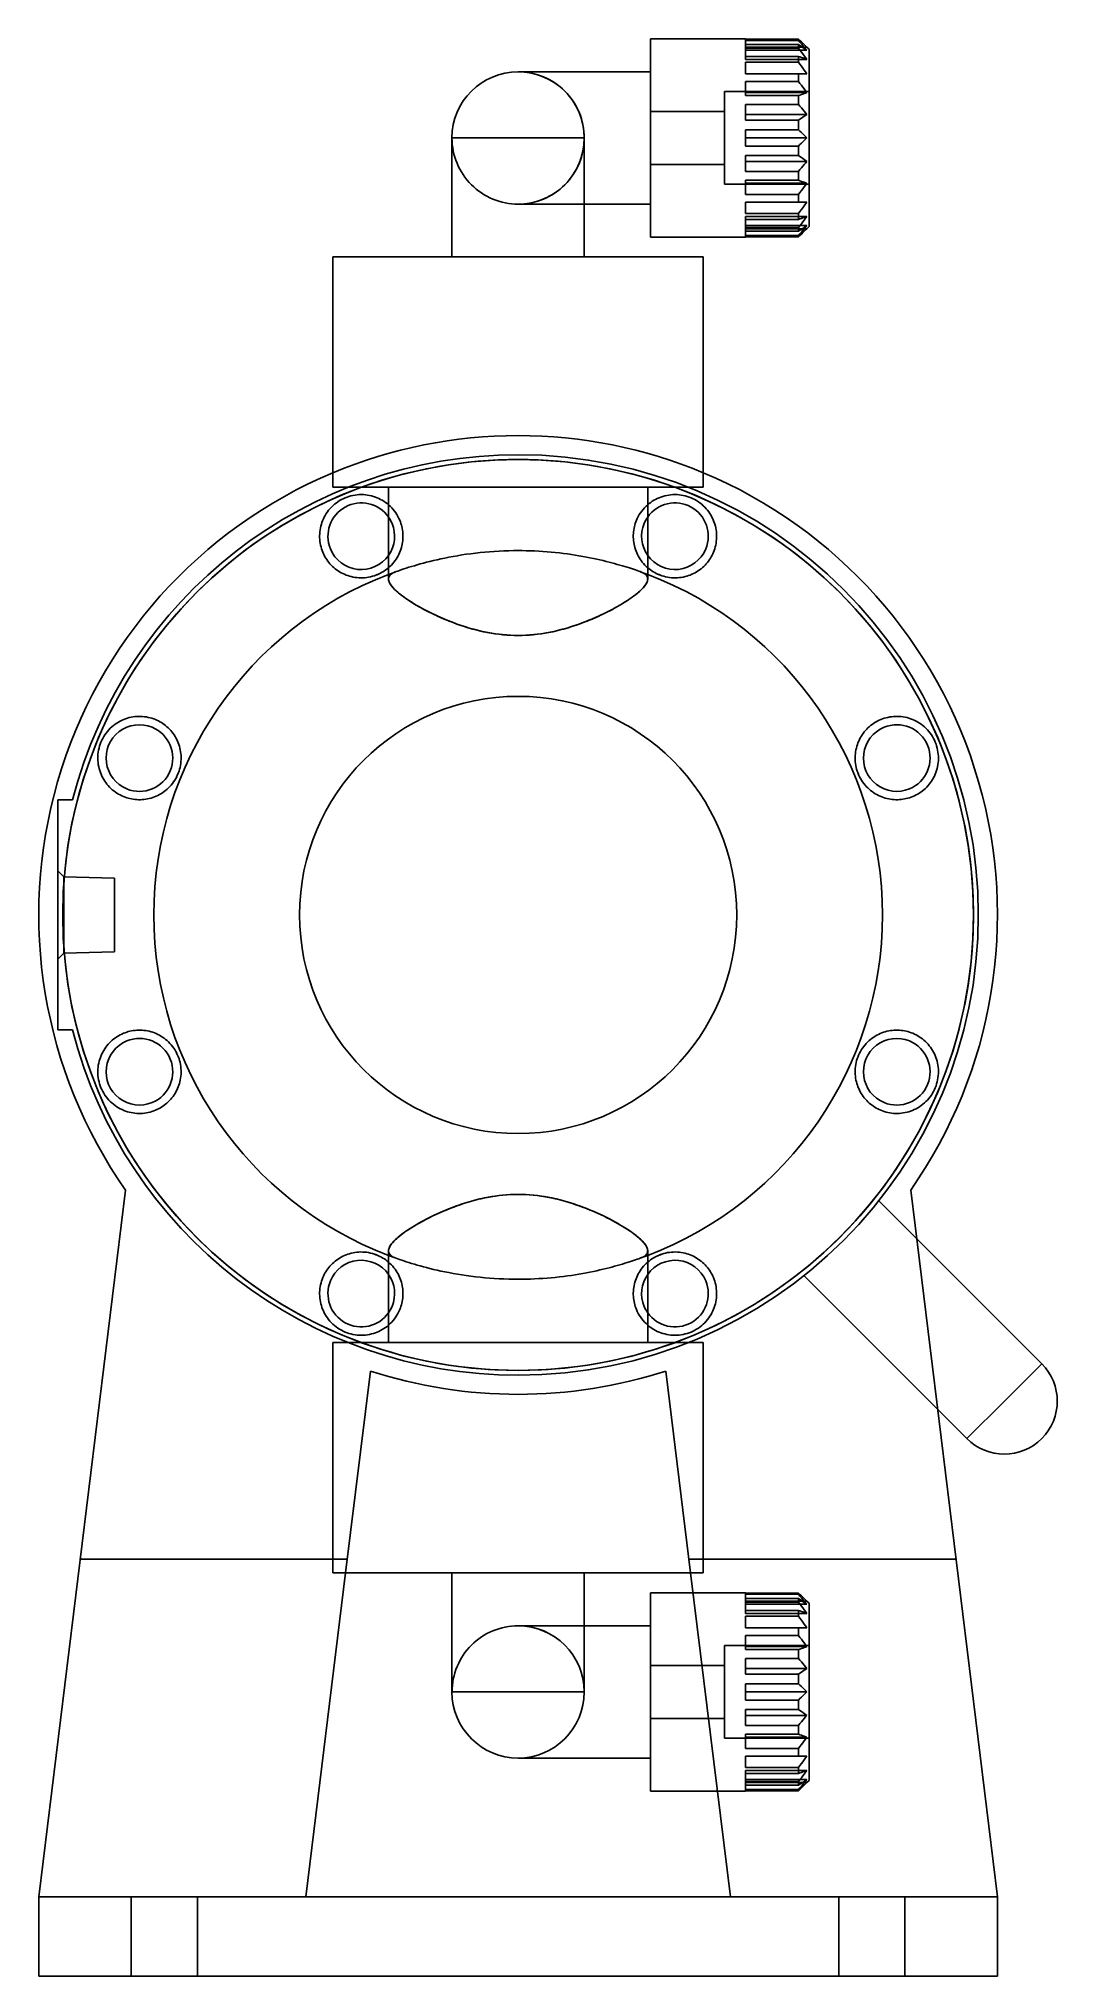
# Model space of a CAD drawing. Header units: millimetres. Extents: x -200 to 45, y 0 to 465.
import ezdxf

# ---------------------------------------------------------------- set-up
doc = ezdxf.new("R2010")
doc.units = ezdxf.units.MM
doc.layers.add('MAIN-1', color=7, linetype='Continuous')
doc.layers.add('MAIN-2', color=7, linetype='Continuous')

msp = doc.modelspace()

# ---------------------------------------------------------------- linework, layer by layer
at = {"layer": 'MAIN-1'}
for p, q in [((-30.32, 465.14), (-53.18, 465.14)), ((-53.18, 417.51), (-53.18, 465.14)), ((-30.32, 465.14), (-30.32, 465.06)), ((-17.62, 465.06), (-30.32, 465.06)), ((-30.32, 463.74), (-30.32, 464.75)), ((-30.32, 464.75), (-17.62, 464.75)), ((-17.62, 463.74), (-30.32, 463.74)), ((-30.32, 460.9), (-30.32, 462.85)), ((-30.32, 462.85), (-17.62, 462.85)), ((-17.62, 460.9), (-30.32, 460.9)), ((-17.62, 465.06), (-17.26, 464.72)), ((-17.26, 464.72), (-17.62, 465.06)), ((-17.62, 464.75), (-17.62, 465.06)), ((-17.62, 464.75), (-17.26, 464.34)), ((-17.26, 463.5), (-17.62, 463.74)), ((-17.62, 462.85), (-17.62, 463.74)), ((-17.62, 462.85), (-17.26, 462.39)), ((-17.26, 460.78), (-17.62, 460.9)), ((-17.62, 459.49), (-17.62, 460.9)), ((-17.26, 464.72), (-16.91, 464.39)), ((-16.91, 464.39), (-17.26, 464.72)), ((-17.26, 464.34), (-16.91, 463.93)), ((-16.91, 463.27), (-17.26, 463.5)), ((-17.26, 462.39), (-16.91, 461.94)), ((-16.91, 460.66), (-17.26, 460.78)), ((-16.91, 464.39), (-16.56, 464.06)), ((-16.56, 464.06), (-16.91, 464.39)), ((-16.91, 463.93), (-16.56, 463.53)), ((-16.56, 463.04), (-16.91, 463.27)), ((-16.91, 461.94), (-16.56, 461.49)), ((-16.56, 460.54), (-16.91, 460.66)), ((-16.56, 464.06), (-16.23, 463.74)), ((-16.23, 463.74), (-16.56, 464.06)), ((-16.56, 463.53), (-16.23, 463.14)), ((-16.23, 462.81), (-16.56, 463.04)), ((-16.56, 461.49), (-16.23, 461.05)), ((-16.23, 460.42), (-16.56, 460.54)), ((-16.23, 463.74), (-15.9, 463.42)), ((-15.9, 463.42), (-16.23, 463.74)), ((-16.23, 463.14), (-15.9, 462.75)), ((-15.9, 462.58), (-16.23, 462.81)), ((-16.23, 461.05), (-15.9, 460.62)), ((-15.9, 463.42), (-15.59, 463.11)), ((-15.59, 463.11), (-15.9, 463.42)), ((-15.9, 462.75), (-15.59, 462.36)), ((-15.59, 462.36), (-15.9, 462.58)), ((-15.9, 460.62), (-15.59, 460.19)), ((-15.08, 462.6), (-15.59, 463.11)), ((-15.08, 420.05), (-15.08, 462.6)), ((-84.93, 457.2), (-53.18, 457.2)), ((-30.32, 456.73), (-30.32, 459.49)), ((-30.32, 459.49), (-17.62, 459.49)), ((-17.62, 456.73), (-30.32, 456.73)), ((-17.62, 459.49), (-17.26, 459.01)), ((-17.26, 456.73), (-17.62, 456.73)), ((-17.62, 454.88), (-17.62, 456.73)), ((-17.26, 459.01), (-16.91, 458.54)), ((-16.91, 456.73), (-17.26, 456.73)), ((-16.91, 458.54), (-16.56, 458.08)), ((-16.56, 456.73), (-16.91, 456.73)), ((-16.56, 458.08), (-16.23, 457.62)), ((-16.23, 456.73), (-16.56, 456.73)), ((-15.9, 460.3), (-16.23, 460.42)), ((-16.23, 457.62), (-15.9, 457.17)), ((-15.9, 456.73), (-16.23, 456.73)), ((-15.59, 460.19), (-15.9, 460.3)), ((-15.9, 457.17), (-15.59, 456.73)), ((-15.59, 456.73), (-15.9, 456.73)), ((-30.32, 451.5), (-30.32, 454.88)), ((-30.32, 454.88), (-17.62, 454.88)), ((-15.59, 452.22), (-30.32, 452.22)), ((-17.62, 451.5), (-30.32, 451.5)), ((-17.62, 454.88), (-17.26, 454.42)), ((-17.26, 451.62), (-17.62, 451.5)), ((-17.62, 449.35), (-17.62, 451.5)), ((-17.26, 454.42), (-16.91, 453.97)), ((-16.91, 451.75), (-17.26, 451.62)), ((-16.91, 453.97), (-16.56, 453.52)), ((-16.56, 451.87), (-16.91, 451.75)), ((-16.56, 453.52), (-16.23, 453.08)), ((-16.23, 451.98), (-16.56, 451.87)), ((-16.23, 453.08), (-15.9, 452.64)), ((-15.9, 452.1), (-16.23, 451.98)), ((-15.9, 452.64), (-15.59, 452.22)), ((-15.59, 452.22), (-15.9, 452.1)), ((-30.32, 445.58), (-30.32, 449.35)), ((-30.32, 449.35), (-17.62, 449.35)), ((-15.59, 446.96), (-30.32, 446.96)), ((-17.62, 449.35), (-17.26, 448.94)), ((-17.26, 448.94), (-16.91, 448.53)), ((-16.91, 448.53), (-16.56, 448.13)), ((-16.56, 448.13), (-16.23, 447.74)), ((-16.23, 447.74), (-15.9, 447.35)), ((-15.9, 446.74), (-16.23, 446.52)), ((-15.9, 447.35), (-15.59, 446.96)), ((-15.59, 446.96), (-15.9, 446.74)), ((-17.62, 445.58), (-30.32, 445.58)), ((-30.32, 439.37), (-30.32, 443.28)), ((-30.32, 443.28), (-17.62, 443.28)), ((-17.26, 445.82), (-17.62, 445.58)), ((-17.62, 443.28), (-17.62, 445.58)), ((-17.62, 443.28), (-17.26, 442.94)), ((-16.91, 446.06), (-17.26, 445.82)), ((-17.26, 442.94), (-16.91, 442.61)), ((-16.56, 446.29), (-16.91, 446.06)), ((-16.91, 442.61), (-16.56, 442.28)), ((-16.23, 446.52), (-16.56, 446.29)), ((-16.56, 442.28), (-16.23, 441.96)), ((-16.23, 441.96), (-15.9, 441.64)), ((-100.81, 441.32), (-100.81, 412.75)), ((-84.93, 441.32), (-100.81, 441.32)), ((-69.06, 441.32), (-84.93, 441.32)), ((-69.06, 441.32), (-69.06, 412.75)), ((-15.59, 441.32), (-30.32, 441.32)), ((-17.62, 439.37), (-30.32, 439.37)), ((-17.26, 439.71), (-17.62, 439.37)), ((-17.62, 437.07), (-17.62, 439.37)), ((-16.91, 440.04), (-17.26, 439.71)), ((-16.56, 440.37), (-16.91, 440.04)), ((-16.23, 440.69), (-16.56, 440.37)), ((-15.9, 441.01), (-16.23, 440.69)), ((-15.9, 441.64), (-15.59, 441.32)), ((-15.59, 441.32), (-15.9, 441.01)), ((-30.32, 433.3), (-30.32, 437.07)), ((-30.32, 437.07), (-17.62, 437.07)), ((-15.59, 435.69), (-30.32, 435.69)), ((-17.62, 433.3), (-30.32, 433.3)), ((-17.62, 437.07), (-17.26, 436.83)), ((-17.26, 433.71), (-17.62, 433.3)), ((-17.62, 431.15), (-17.62, 433.3)), ((-17.26, 436.83), (-16.91, 436.59)), ((-16.91, 434.12), (-17.26, 433.71)), ((-16.91, 436.59), (-16.56, 436.36)), ((-16.56, 434.52), (-16.91, 434.12)), ((-16.56, 436.36), (-16.23, 436.13)), ((-16.23, 434.91), (-16.56, 434.52)), ((-16.23, 436.13), (-15.9, 435.91)), ((-15.9, 435.3), (-16.23, 434.91)), ((-15.9, 435.91), (-15.59, 435.69)), ((-15.59, 435.69), (-15.9, 435.3)), ((-30.32, 427.77), (-30.32, 431.15)), ((-30.32, 431.15), (-17.62, 431.15)), ((-15.59, 430.43), (-30.32, 430.43)), ((-17.62, 431.15), (-17.26, 431.03)), ((-17.26, 428.23), (-17.62, 427.77)), ((-17.26, 431.03), (-16.91, 430.9)), ((-16.91, 428.68), (-17.26, 428.23)), ((-16.91, 430.9), (-16.56, 430.78)), ((-16.56, 429.13), (-16.91, 428.68)), ((-16.56, 430.78), (-16.23, 430.67)), ((-16.23, 429.57), (-16.56, 429.13)), ((-16.23, 430.67), (-15.9, 430.55)), ((-15.9, 430.01), (-16.23, 429.57)), ((-15.9, 430.55), (-15.59, 430.43)), ((-15.59, 430.43), (-15.9, 430.01)), ((-69.06, 425.45), (-53.18, 425.45)), ((-17.62, 427.77), (-30.32, 427.77)), ((-30.32, 423.16), (-30.32, 425.92)), ((-30.32, 425.92), (-17.62, 425.92)), ((-17.62, 425.92), (-17.62, 427.77)), ((-17.62, 425.92), (-17.26, 425.92)), ((-17.26, 423.64), (-17.62, 423.16)), ((-17.26, 425.92), (-16.91, 425.92)), ((-16.91, 424.11), (-17.26, 423.64)), ((-16.91, 425.92), (-16.56, 425.92)), ((-16.56, 424.57), (-16.91, 424.11)), ((-16.56, 425.92), (-16.23, 425.92)), ((-16.23, 425.03), (-16.56, 424.57)), ((-16.23, 425.92), (-15.9, 425.92)), ((-15.9, 425.48), (-16.23, 425.03)), ((-15.9, 425.92), (-15.59, 425.92)), ((-15.59, 425.92), (-15.9, 425.48)), ((-17.62, 423.16), (-30.32, 423.16)), ((-30.32, 419.8), (-30.32, 421.75)), ((-30.32, 421.75), (-17.62, 421.75)), ((-17.62, 419.8), (-30.32, 419.8)), ((-30.32, 417.9), (-30.32, 418.91)), ((-30.32, 418.91), (-17.62, 418.91)), ((-17.62, 421.75), (-17.62, 423.16)), ((-17.62, 421.75), (-17.26, 421.87)), ((-17.26, 420.26), (-17.62, 419.8)), ((-17.62, 418.91), (-17.62, 419.8)), ((-17.62, 418.91), (-17.26, 419.15)), ((-17.26, 421.87), (-16.91, 421.99)), ((-16.91, 420.71), (-17.26, 420.26)), ((-17.26, 419.15), (-16.91, 419.38)), ((-16.91, 418.72), (-17.26, 418.31)), ((-16.91, 421.99), (-16.56, 422.11)), ((-16.56, 421.16), (-16.91, 420.71)), ((-16.91, 419.38), (-16.56, 419.61)), ((-16.56, 419.12), (-16.91, 418.72)), ((-16.56, 422.11), (-16.23, 422.23)), ((-16.23, 421.6), (-16.56, 421.16)), ((-16.56, 419.61), (-16.23, 419.84)), ((-16.23, 419.51), (-16.56, 419.12)), ((-16.23, 418.91), (-16.56, 418.59)), ((-16.56, 418.59), (-16.23, 418.91)), ((-16.23, 422.23), (-15.9, 422.35)), ((-15.9, 422.03), (-16.23, 421.6)), ((-16.23, 419.84), (-15.9, 420.07)), ((-15.9, 419.9), (-16.23, 419.51)), ((-15.9, 419.23), (-16.23, 418.91)), ((-16.23, 418.91), (-15.9, 419.23)), ((-15.9, 422.35), (-15.59, 422.46)), ((-15.59, 422.46), (-15.9, 422.03)), ((-15.9, 420.07), (-15.59, 420.29)), ((-15.59, 420.29), (-15.9, 419.9)), ((-15.59, 419.54), (-15.9, 419.23)), ((-15.9, 419.23), (-15.59, 419.54)), ((-15.59, 419.54), (-15.08, 420.05)), ((-53.18, 417.51), (-30.32, 417.51)), ((-17.62, 417.9), (-30.32, 417.9)), ((-30.32, 417.51), (-30.32, 417.59)), ((-30.32, 417.59), (-17.62, 417.59)), ((-17.26, 418.31), (-17.62, 417.9)), ((-17.26, 417.93), (-17.62, 417.59)), ((-17.62, 417.59), (-17.26, 417.93)), ((-17.62, 417.59), (-17.62, 417.9)), ((-16.91, 418.26), (-17.26, 417.93)), ((-17.26, 417.93), (-16.91, 418.26)), ((-16.56, 418.59), (-16.91, 418.26)), ((-16.91, 418.26), (-16.56, 418.59)), ((-129.38, 412.75), (-84.93, 412.75)), ((-129.38, 357.47), (-129.38, 412.75)), ((-40.48, 412.75), (-84.93, 412.75)), ((-40.48, 357.47), (-40.48, 412.75)), ((-129.38, 357.47), (-84.93, 357.47)), ((-129.02, 353.37), (-128.62, 353.68)), ((-128.62, 353.68), (-128.21, 353.97)), ((-128.21, 353.97), (-127.79, 354.25)), ((-127.79, 354.25), (-127.36, 354.5)), ((-127.36, 354.5), (-126.92, 354.72)), ((-126.92, 354.72), (-126.47, 354.93)), ((-126.47, 354.93), (-126.01, 355.1)), ((-126.01, 355.1), (-125.54, 355.26)), ((-125.54, 355.26), (-125.06, 355.4)), ((-125.06, 355.4), (-124.58, 355.51)), ((-124.58, 355.51), (-124.08, 355.59)), ((-124.08, 355.59), (-123.58, 355.66)), ((-123.58, 355.66), (-123.08, 355.7)), ((-123.08, 355.7), (-122.58, 355.71)), ((-122.58, 355.71), (-122.07, 355.7)), ((-122.07, 355.7), (-121.58, 355.66)), ((-121.58, 355.66), (-121.08, 355.59)), ((-121.08, 355.59), (-120.6, 355.51)), ((-120.6, 355.51), (-120.12, 355.4)), ((-120.12, 355.4), (-119.66, 355.27)), ((-119.66, 355.27), (-119.21, 355.12)), ((-119.21, 355.12), (-118.77, 354.95)), ((-118.77, 354.95), (-118.35, 354.77)), ((-118.35, 354.77), (-117.94, 354.56)), ((-117.94, 354.56), (-117.54, 354.34)), ((-117.54, 354.34), (-117.15, 354.1)), ((-117.15, 354.1), (-116.77, 353.84)), ((-116.77, 353.84), (-116.4, 353.56)), ((-116.4, 353.56), (-116.05, 353.27)), ((-116.05, 335.43), (-116.05, 357.47)), ((-40.48, 357.47), (-84.93, 357.47)), ((-53.82, 335.43), (-53.82, 357.47)), ((-53.82, 353.27), (-53.46, 353.56)), ((-53.46, 353.56), (-53.09, 353.84)), ((-53.09, 353.84), (-52.71, 354.1)), ((-52.71, 354.1), (-52.32, 354.34)), ((-52.32, 354.34), (-51.92, 354.56)), ((-51.92, 354.56), (-51.51, 354.77)), ((-51.51, 354.77), (-51.09, 354.95)), ((-51.09, 354.95), (-50.66, 355.12)), ((-50.66, 355.12), (-50.2, 355.27)), ((-50.2, 355.27), (-49.74, 355.4)), ((-49.74, 355.4), (-49.26, 355.51)), ((-49.26, 355.51), (-48.78, 355.59)), ((-48.78, 355.59), (-48.29, 355.66)), ((-48.29, 355.66), (-47.79, 355.7)), ((-47.79, 355.7), (-47.29, 355.71)), ((-47.29, 355.71), (-46.78, 355.7)), ((-46.78, 355.7), (-46.28, 355.66)), ((-46.28, 355.66), (-45.78, 355.59)), ((-45.78, 355.59), (-45.29, 355.51)), ((-45.29, 355.51), (-44.8, 355.4)), ((-44.8, 355.4), (-44.32, 355.26)), ((-44.32, 355.26), (-43.85, 355.1)), ((-43.85, 355.1), (-43.39, 354.93)), ((-43.39, 354.93), (-42.94, 354.72)), ((-42.94, 354.72), (-42.5, 354.5)), ((-42.5, 354.5), (-42.07, 354.25)), ((-42.07, 354.25), (-41.65, 353.97)), ((-41.65, 353.97), (-41.24, 353.68)), ((-41.24, 353.68), (-40.84, 353.37)), ((-132.17, 348.58), (-132.03, 349.01)), ((-132.03, 349.01), (-131.87, 349.44)), ((-131.87, 349.44), (-131.68, 349.87)), ((-131.68, 349.87), (-131.47, 350.29)), ((-131.47, 350.29), (-131.24, 350.72)), ((-131.24, 350.72), (-130.99, 351.13)), ((-130.99, 351.13), (-130.71, 351.54)), ((-130.71, 351.54), (-130.42, 351.93)), ((-130.42, 351.93), (-130.1, 352.32)), ((-130.1, 352.32), (-129.76, 352.68)), ((-129.76, 352.68), (-129.4, 353.03)), ((-129.4, 353.03), (-129.02, 353.37)), ((-40.84, 353.37), (-40.47, 353.03)), ((-40.47, 353.03), (-40.11, 352.68)), ((-40.11, 352.68), (-39.77, 352.32)), ((-39.77, 352.32), (-39.45, 351.93)), ((-39.45, 351.93), (-39.15, 351.54)), ((-39.15, 351.54), (-38.87, 351.13)), ((-38.87, 351.13), (-38.62, 350.72)), ((-38.62, 350.72), (-38.39, 350.29)), ((-38.39, 350.29), (-38.18, 349.87)), ((-38.18, 349.87), (-37.99, 349.44)), ((-37.99, 349.44), (-37.83, 349.01)), ((-37.83, 349.01), (-37.69, 348.58)), ((-132.59, 345.86), (-132.57, 346.32)), ((-132.59, 345.39), (-132.59, 345.86)), ((-132.56, 344.93), (-132.59, 345.39)), ((-132.57, 346.32), (-132.53, 346.78)), ((-132.51, 344.48), (-132.56, 344.93)), ((-132.53, 346.78), (-132.47, 347.23)), ((-132.45, 344.03), (-132.51, 344.48)), ((-132.47, 347.23), (-132.39, 347.69)), ((-132.39, 347.69), (-132.29, 348.14)), ((-132.29, 348.14), (-132.17, 348.58)), ((-37.69, 348.58), (-37.57, 348.14)), ((-37.57, 348.14), (-37.47, 347.69)), ((-37.47, 347.69), (-37.39, 347.23)), ((-37.35, 344.48), (-37.42, 344.03)), ((-37.39, 347.23), (-37.33, 346.78)), ((-37.3, 344.93), (-37.35, 344.48)), ((-37.33, 346.78), (-37.29, 346.32)), ((-37.28, 345.39), (-37.3, 344.93)), ((-37.29, 346.32), (-37.27, 345.86)), ((-37.27, 345.86), (-37.28, 345.39)), ((-132.36, 343.58), (-132.45, 344.03)), ((-132.25, 343.14), (-132.36, 343.58)), ((-132.13, 342.71), (-132.25, 343.14)), ((-131.99, 342.29), (-132.13, 342.71)), ((-131.83, 341.88), (-131.99, 342.29)), ((-131.66, 341.51), (-131.83, 341.88)), ((-131.49, 341.14), (-131.66, 341.51)), ((-131.3, 340.79), (-131.49, 341.14)), ((-131.09, 340.44), (-131.3, 340.79)), ((-130.87, 340.1), (-131.09, 340.44)), ((-130.63, 339.76), (-130.87, 340.1)), ((-130.37, 339.43), (-130.63, 339.76)), ((-39.24, 339.76), (-39.49, 339.43)), ((-38.99, 340.1), (-39.24, 339.76)), ((-38.77, 340.44), (-38.99, 340.1)), ((-38.56, 340.79), (-38.77, 340.44)), ((-38.37, 341.14), (-38.56, 340.79)), ((-38.2, 341.51), (-38.37, 341.14)), ((-38.03, 341.88), (-38.2, 341.51)), ((-37.88, 342.29), (-38.03, 341.88)), ((-37.73, 342.71), (-37.88, 342.29)), ((-37.61, 343.14), (-37.73, 342.71)), ((-37.5, 343.58), (-37.61, 343.14)), ((-37.42, 344.03), (-37.5, 343.58)), ((-130.1, 339.1), (-130.37, 339.43)), ((-129.81, 338.79), (-130.1, 339.1)), ((-129.51, 338.48), (-129.81, 338.79)), ((-129.19, 338.19), (-129.51, 338.48)), ((-128.86, 337.91), (-129.19, 338.19)), ((-128.51, 337.65), (-128.86, 337.91)), ((-128.15, 337.4), (-128.51, 337.65)), ((-127.79, 337.17), (-128.15, 337.4)), ((-127.41, 336.95), (-127.79, 337.17)), ((-127.02, 336.74), (-127.41, 336.95)), ((-126.63, 336.56), (-127.02, 336.74)), ((-126.23, 336.39), (-126.63, 336.56)), ((-125.83, 336.25), (-126.23, 336.39)), ((-125.42, 336.12), (-125.83, 336.25)), ((-125, 336), (-125.42, 336.12)), ((-124.56, 335.91), (-125, 336)), ((-124.11, 335.83), (-124.56, 335.91)), ((-123.66, 335.77), (-124.11, 335.83)), ((-123.19, 335.73), (-123.66, 335.77)), ((-122.72, 335.71), (-123.19, 335.73)), ((-122.25, 335.71), (-122.72, 335.71)), ((-121.77, 335.74), (-122.25, 335.71)), ((-121.29, 335.79), (-121.77, 335.74)), ((-120.82, 335.87), (-121.29, 335.79)), ((-120.35, 335.96), (-120.82, 335.87)), ((-119.89, 336.08), (-120.35, 335.96)), ((-119.44, 336.22), (-119.89, 336.08)), ((-117.74, 336.96), (-118.1, 336.77)), ((-117.39, 337.17), (-117.74, 336.96)), ((-117.04, 337.39), (-117.39, 337.17)), ((-116.7, 337.63), (-117.04, 337.39)), ((-116.37, 337.88), (-116.7, 337.63)), ((-116.05, 338.14), (-116.37, 337.88)), ((-116.05, 335.43), (-116.03, 335.21)), ((-116.03, 335.21), (-115.99, 334.99)), ((-115.99, 334.99), (-115.91, 334.76)), ((-53.94, 334.79), (-53.87, 335.01)), ((-53.87, 335.01), (-53.83, 335.22)), ((-53.83, 335.22), (-53.82, 335.43)), ((-53.5, 337.88), (-53.82, 338.14)), ((-53.17, 337.63), (-53.5, 337.88)), ((-52.82, 337.39), (-53.17, 337.63)), ((-52.48, 337.17), (-52.82, 337.39)), ((-52.12, 336.96), (-52.48, 337.17)), ((-51.76, 336.77), (-52.12, 336.96)), ((-49.97, 336.08), (-50.42, 336.22)), ((-49.51, 335.96), (-49.97, 336.08)), ((-49.04, 335.87), (-49.51, 335.96)), ((-48.57, 335.79), (-49.04, 335.87)), ((-48.09, 335.74), (-48.57, 335.79)), ((-47.62, 335.71), (-48.09, 335.74)), ((-47.14, 335.71), (-47.62, 335.71)), ((-46.67, 335.73), (-47.14, 335.71)), ((-46.21, 335.77), (-46.67, 335.73)), ((-45.75, 335.83), (-46.21, 335.77)), ((-45.3, 335.91), (-45.75, 335.83)), ((-44.86, 336), (-45.3, 335.91)), ((-44.44, 336.12), (-44.86, 336)), ((-44.03, 336.25), (-44.44, 336.12)), ((-43.63, 336.39), (-44.03, 336.25)), ((-43.23, 336.56), (-43.63, 336.39)), ((-42.84, 336.74), (-43.23, 336.56)), ((-42.45, 336.95), (-42.84, 336.74)), ((-42.08, 337.17), (-42.45, 336.95)), ((-41.71, 337.4), (-42.08, 337.17)), ((-41.35, 337.65), (-41.71, 337.4)), ((-41.01, 337.91), (-41.35, 337.65)), ((-40.67, 338.19), (-41.01, 337.91)), ((-40.36, 338.48), (-40.67, 338.19)), ((-40.05, 338.79), (-40.36, 338.48)), ((-39.77, 339.1), (-40.05, 338.79)), ((-39.49, 339.43), (-39.77, 339.1)), ((-115.91, 334.76), (-115.81, 334.53)), ((-115.81, 334.53), (-115.68, 334.28)), ((-115.68, 334.28), (-115.52, 334.03)), ((-115.52, 334.03), (-115.33, 333.77)), ((-115.33, 333.77), (-115.11, 333.5)), ((-115.11, 333.5), (-114.87, 333.23)), ((-114.87, 333.23), (-114.6, 332.95)), ((-114.6, 332.95), (-114.3, 332.66)), ((-114.3, 332.66), (-113.97, 332.37)), ((-113.97, 332.37), (-113.62, 332.07)), ((-113.62, 332.07), (-113.25, 331.77)), ((-113.25, 331.77), (-112.84, 331.46)), ((-112.84, 331.46), (-112.42, 331.14)), ((-112.42, 331.14), (-111.97, 330.82)), ((-111.97, 330.82), (-111.49, 330.5)), ((-111.49, 330.5), (-111, 330.17)), ((-58.93, 330.13), (-58.45, 330.44)), ((-58.45, 330.44), (-58, 330.75)), ((-58, 330.75), (-57.56, 331.06)), ((-57.56, 331.06), (-57.14, 331.36)), ((-57.14, 331.36), (-56.75, 331.66)), ((-56.75, 331.66), (-56.38, 331.95)), ((-56.38, 331.95), (-56.04, 332.24)), ((-56.04, 332.24), (-55.72, 332.52)), ((-55.72, 332.52), (-55.42, 332.8)), ((-55.42, 332.8), (-55.15, 333.07)), ((-55.15, 333.07), (-54.9, 333.34)), ((-54.9, 333.34), (-54.67, 333.6)), ((-54.67, 333.6), (-54.48, 333.85)), ((-54.48, 333.85), (-54.3, 334.09)), ((-54.3, 334.09), (-54.16, 334.33)), ((-54.16, 334.33), (-54.03, 334.57)), ((-54.03, 334.57), (-53.94, 334.79)), ((-111, 330.17), (-110.48, 329.84)), ((-110.48, 329.84), (-109.94, 329.5)), ((-109.94, 329.5), (-109.37, 329.17)), ((-109.37, 329.17), (-108.79, 328.83)), ((-108.79, 328.83), (-108.18, 328.49)), ((-108.18, 328.49), (-107.56, 328.15)), ((-107.56, 328.15), (-106.91, 327.81)), ((-106.91, 327.81), (-106.25, 327.48)), ((-106.25, 327.48), (-105.56, 327.14)), ((-105.56, 327.14), (-104.86, 326.8)), ((-104.86, 326.8), (-104.15, 326.47)), ((-104.15, 326.47), (-103.43, 326.15)), ((-103.43, 326.15), (-102.69, 325.83)), ((-102.69, 325.83), (-101.94, 325.52)), ((-68.38, 325.33), (-67.63, 325.64)), ((-67.63, 325.64), (-66.9, 325.95)), ((-66.9, 325.95), (-66.18, 326.26)), ((-66.18, 326.26), (-65.48, 326.58)), ((-65.48, 326.58), (-64.79, 326.9)), ((-64.79, 326.9), (-64.13, 327.22)), ((-64.13, 327.22), (-63.48, 327.55)), ((-63.48, 327.55), (-62.84, 327.87)), ((-62.84, 327.87), (-62.23, 328.2)), ((-62.23, 328.2), (-61.63, 328.52)), ((-61.63, 328.52), (-61.05, 328.84)), ((-61.05, 328.84), (-60.49, 329.17)), ((-60.49, 329.17), (-59.95, 329.49)), ((-59.95, 329.49), (-59.43, 329.81)), ((-59.43, 329.81), (-58.93, 330.13)), ((-101.94, 325.52), (-101.17, 325.21)), ((-101.17, 325.21), (-100.4, 324.92)), ((-100.4, 324.92), (-99.62, 324.63)), ((-99.62, 324.63), (-98.82, 324.35)), ((-98.82, 324.35), (-98.02, 324.09)), ((-98.02, 324.09), (-97.21, 323.83)), ((-97.21, 323.83), (-96.39, 323.59)), ((-96.39, 323.59), (-95.57, 323.36)), ((-95.57, 323.36), (-94.73, 323.14)), ((-94.73, 323.14), (-93.88, 322.94)), ((-93.88, 322.94), (-93.02, 322.75)), ((-93.02, 322.75), (-92.15, 322.57)), ((-92.15, 322.57), (-91.27, 322.42)), ((-91.27, 322.42), (-90.38, 322.28)), ((-90.38, 322.28), (-89.48, 322.16)), ((-89.48, 322.16), (-88.58, 322.07)), ((-88.58, 322.07), (-87.67, 321.99)), ((-87.67, 321.99), (-86.76, 321.93)), ((-86.76, 321.93), (-85.85, 321.9)), ((-85.85, 321.9), (-84.93, 321.89)), ((-84.93, 321.89), (-83.99, 321.9)), ((-83.99, 321.9), (-83.05, 321.94)), ((-83.05, 321.94), (-82.12, 322)), ((-82.12, 322), (-81.18, 322.08)), ((-81.18, 322.08), (-80.26, 322.18)), ((-80.26, 322.18), (-79.34, 322.3)), ((-79.34, 322.3), (-78.43, 322.45)), ((-78.43, 322.45), (-77.53, 322.61)), ((-77.53, 322.61), (-76.63, 322.79)), ((-76.63, 322.79), (-75.75, 322.99)), ((-75.75, 322.99), (-74.88, 323.2)), ((-74.88, 323.2), (-74.03, 323.43)), ((-74.03, 323.43), (-73.18, 323.67)), ((-73.18, 323.67), (-72.35, 323.92)), ((-72.35, 323.92), (-71.53, 324.19)), ((-71.53, 324.19), (-70.72, 324.46)), ((-70.72, 324.46), (-69.93, 324.75)), ((-69.93, 324.75), (-69.15, 325.04)), ((-69.15, 325.04), (-68.38, 325.33)), ((-177.39, 302.33), (-176.93, 302.39)), ((-176.93, 302.39), (-176.47, 302.43)), ((-176.47, 302.43), (-176.01, 302.45)), ((-176.01, 302.45), (-175.54, 302.45)), ((-175.54, 302.45), (-175.08, 302.42)), ((-175.08, 302.42), (-174.63, 302.38)), ((-174.63, 302.38), (-174.17, 302.31)), ((4.31, 302.31), (4.76, 302.38)), ((4.76, 302.38), (5.22, 302.42)), ((5.22, 302.42), (5.68, 302.45)), ((5.68, 302.45), (6.15, 302.45)), ((6.15, 302.45), (6.61, 302.43)), ((6.61, 302.43), (7.07, 302.39)), ((7.07, 302.39), (7.53, 302.33)), ((-184.41, 297.61), (-184.14, 298.03)), ((-184.14, 298.03), (-183.85, 298.44)), ((-183.85, 298.44), (-183.54, 298.84)), ((-183.54, 298.84), (-183.2, 299.22)), ((-183.2, 299.22), (-182.85, 299.59)), ((-182.85, 299.59), (-182.49, 299.93)), ((-182.49, 299.93), (-182.1, 300.25)), ((-182.1, 300.25), (-181.71, 300.55)), ((-181.71, 300.55), (-181.3, 300.83)), ((-181.3, 300.83), (-180.88, 301.09)), ((-180.88, 301.09), (-180.46, 301.32)), ((-180.46, 301.32), (-180.03, 301.53)), ((-180.03, 301.53), (-179.6, 301.72)), ((-179.6, 301.72), (-179.17, 301.88)), ((-179.17, 301.88), (-178.74, 302.02)), ((-178.74, 302.02), (-178.3, 302.15)), ((-178.3, 302.15), (-177.85, 302.25)), ((-177.85, 302.25), (-177.39, 302.33)), ((-174.17, 302.31), (-173.73, 302.22)), ((-173.73, 302.22), (-173.28, 302.12)), ((-173.28, 302.12), (-172.85, 301.99)), ((-172.85, 301.99), (-172.43, 301.85)), ((-172.43, 301.85), (-172.02, 301.69)), ((-172.02, 301.69), (-171.64, 301.53)), ((-171.64, 301.53), (-171.28, 301.35)), ((-171.28, 301.35), (-170.93, 301.16)), ((-170.93, 301.16), (-170.58, 300.95)), ((-170.58, 300.95), (-170.24, 300.73)), ((-170.24, 300.73), (-169.9, 300.49)), ((-169.9, 300.49), (-169.57, 300.23)), ((-169.57, 300.23), (-169.24, 299.96)), ((-169.24, 299.96), (-168.93, 299.67)), ((-168.93, 299.67), (-168.62, 299.37)), ((-168.62, 299.37), (-168.33, 299.05)), ((-168.33, 299.05), (-168.05, 298.72)), ((-168.05, 298.72), (-167.79, 298.37)), ((-167.79, 298.37), (-167.54, 298.02)), ((-167.54, 298.02), (-167.3, 297.65)), ((-2.56, 297.65), (-2.33, 298.02)), ((-2.33, 298.02), (-2.08, 298.37)), ((-2.08, 298.37), (-1.81, 298.72)), ((-1.81, 298.72), (-1.53, 299.05)), ((-1.53, 299.05), (-1.24, 299.37)), ((-1.24, 299.37), (-0.94, 299.67)), ((-0.94, 299.67), (-0.62, 299.96)), ((-0.62, 299.96), (-0.3, 300.23)), ((-0.3, 300.23), (0.04, 300.49)), ((0.04, 300.49), (0.37, 300.73)), ((0.37, 300.73), (0.72, 300.95)), ((0.72, 300.95), (1.07, 301.16)), ((1.07, 301.16), (1.42, 301.35)), ((1.42, 301.35), (1.78, 301.53)), ((1.78, 301.53), (2.16, 301.69)), ((2.16, 301.69), (2.57, 301.85)), ((2.57, 301.85), (2.99, 301.99)), ((2.99, 301.99), (3.42, 302.12)), ((3.42, 302.12), (3.86, 302.22)), ((3.86, 302.22), (4.31, 302.31)), ((7.53, 302.33), (7.99, 302.25)), ((7.99, 302.25), (8.44, 302.15)), ((8.44, 302.15), (8.88, 302.02)), ((8.88, 302.02), (9.31, 301.88)), ((9.31, 301.88), (9.74, 301.72)), ((9.74, 301.72), (10.17, 301.53)), ((10.17, 301.53), (10.6, 301.32)), ((10.6, 301.32), (11.02, 301.09)), ((11.02, 301.09), (11.44, 300.83)), ((11.44, 300.83), (11.84, 300.55)), ((11.84, 300.55), (12.24, 300.25)), ((12.24, 300.25), (12.62, 299.93)), ((12.62, 299.93), (12.99, 299.59)), ((12.99, 299.59), (13.34, 299.22)), ((13.34, 299.22), (13.67, 298.84)), ((13.67, 298.84), (13.99, 298.44)), ((13.99, 298.44), (14.28, 298.03)), ((14.28, 298.03), (14.55, 297.61)), ((-185.84, 292.87), (-185.8, 293.37)), ((-185.8, 293.37), (-185.74, 293.87)), ((-185.74, 293.87), (-185.66, 294.37)), ((-185.66, 294.37), (-185.55, 294.86)), ((-185.55, 294.86), (-185.42, 295.35)), ((-185.42, 295.35), (-185.26, 295.82)), ((-185.26, 295.82), (-185.09, 296.28)), ((-185.09, 296.28), (-184.89, 296.73)), ((-184.89, 296.73), (-184.66, 297.17)), ((-184.66, 297.17), (-184.41, 297.61)), ((-167.3, 297.65), (-167.08, 297.27)), ((-167.08, 297.27), (-166.88, 296.89)), ((-166.88, 296.89), (-166.7, 296.49)), ((-166.7, 296.49), (-166.53, 296.1)), ((-166.53, 296.1), (-166.38, 295.69)), ((-166.38, 295.69), (-166.25, 295.28)), ((-166.25, 295.28), (-166.14, 294.86)), ((-166.14, 294.86), (-166.04, 294.43)), ((-166.04, 294.43), (-165.96, 293.98)), ((-165.96, 293.98), (-165.9, 293.52)), ((-165.9, 293.52), (-165.86, 293.05)), ((-165.86, 293.05), (-165.85, 292.58)), ((-4.02, 292.58), (-4, 293.05)), ((-4, 293.05), (-3.96, 293.52)), ((-3.96, 293.52), (-3.9, 293.98)), ((-3.9, 293.98), (-3.82, 294.43)), ((-3.82, 294.43), (-3.72, 294.86)), ((-3.72, 294.86), (-3.61, 295.28)), ((-3.61, 295.28), (-3.48, 295.69)), ((-3.48, 295.69), (-3.33, 296.1)), ((-3.33, 296.1), (-3.16, 296.49)), ((-3.16, 296.49), (-2.98, 296.89)), ((-2.98, 296.89), (-2.78, 297.27)), ((-2.78, 297.27), (-2.56, 297.65)), ((14.55, 297.61), (14.8, 297.17)), ((14.8, 297.17), (15.02, 296.73)), ((15.02, 296.73), (15.22, 296.28)), ((15.22, 296.28), (15.4, 295.82)), ((15.4, 295.82), (15.55, 295.35)), ((15.55, 295.35), (15.69, 294.86)), ((15.69, 294.86), (15.8, 294.37)), ((15.8, 294.37), (15.88, 293.87)), ((15.88, 293.87), (15.94, 293.37)), ((15.94, 293.37), (15.97, 292.87)), ((-185.85, 292.36), (-185.84, 292.87)), ((-185.83, 291.86), (-185.85, 292.36)), ((-185.79, 291.36), (-185.83, 291.86)), ((-185.72, 290.87), (-185.79, 291.36)), ((-185.63, 290.38), (-185.72, 290.87)), ((-185.51, 289.91), (-185.63, 290.38)), ((-185.38, 289.44), (-185.51, 289.91)), ((-185.23, 288.99), (-185.38, 289.44)), ((-185.06, 288.56), (-185.23, 288.99)), ((-184.87, 288.14), (-185.06, 288.56)), ((-166.22, 289.75), (-166.35, 289.3)), ((-166.1, 290.21), (-166.22, 289.75)), ((-166, 290.68), (-166.1, 290.21)), ((-165.93, 291.16), (-166, 290.68)), ((-165.88, 291.63), (-165.93, 291.16)), ((-165.85, 292.11), (-165.88, 291.63)), ((-165.85, 292.58), (-165.85, 292.11)), ((-4.01, 292.11), (-4.02, 292.58)), ((-3.98, 291.63), (-4.01, 292.11)), ((-3.93, 291.16), (-3.98, 291.63)), ((-3.86, 290.68), (-3.93, 291.16)), ((-3.76, 290.21), (-3.86, 290.68)), ((-3.65, 289.75), (-3.76, 290.21)), ((-3.51, 289.3), (-3.65, 289.75)), ((15.19, 288.56), (15.01, 288.14)), ((15.37, 288.99), (15.19, 288.56)), ((15.52, 289.44), (15.37, 288.99)), ((15.65, 289.91), (15.52, 289.44)), ((15.77, 290.38), (15.65, 289.91)), ((15.86, 290.87), (15.77, 290.38)), ((15.92, 291.36), (15.86, 290.87)), ((15.97, 291.86), (15.92, 291.36)), ((15.97, 292.87), (15.98, 292.36)), ((15.98, 292.36), (15.97, 291.86)), ((-184.66, 287.73), (-184.87, 288.14)), ((-184.43, 287.33), (-184.66, 287.73)), ((-184.19, 286.94), (-184.43, 287.33)), ((-183.92, 286.56), (-184.19, 286.94)), ((-183.64, 286.19), (-183.92, 286.56)), ((-183.34, 285.84), (-183.64, 286.19)), ((-183.03, 285.5), (-183.34, 285.84)), ((-182.7, 285.17), (-183.03, 285.5)), ((-182.36, 284.86), (-182.7, 285.17)), ((-182, 284.57), (-182.36, 284.86)), ((-181.63, 284.3), (-182, 284.57)), ((-181.26, 284.04), (-181.63, 284.3)), ((-180.87, 283.81), (-181.26, 284.04)), ((-180.48, 283.59), (-180.87, 283.81)), ((-170.69, 283.88), (-171.07, 283.67)), ((-170.31, 284.12), (-170.69, 283.88)), ((-169.94, 284.39), (-170.31, 284.12)), ((-169.57, 284.67), (-169.94, 284.39)), ((-169.21, 284.97), (-169.57, 284.67)), ((-168.87, 285.29), (-169.21, 284.97)), ((-168.53, 285.63), (-168.87, 285.29)), ((-168.22, 285.98), (-168.53, 285.63)), ((-167.92, 286.36), (-168.22, 285.98)), ((-167.64, 286.74), (-167.92, 286.36)), ((-167.37, 287.14), (-167.64, 286.74)), ((-167.13, 287.55), (-167.37, 287.14)), ((-166.91, 287.97), (-167.13, 287.55)), ((-2.73, 287.55), (-2.96, 287.97)), ((-2.49, 287.14), (-2.73, 287.55)), ((-2.23, 286.74), (-2.49, 287.14)), ((-1.95, 286.36), (-2.23, 286.74)), ((-1.64, 285.98), (-1.95, 286.36)), ((-1.33, 285.63), (-1.64, 285.98)), ((-1, 285.29), (-1.33, 285.63)), ((-0.65, 284.97), (-1, 285.29)), ((-0.29, 284.67), (-0.65, 284.97)), ((0.07, 284.39), (-0.29, 284.67)), ((0.45, 284.12), (0.07, 284.39)), ((0.82, 283.88), (0.45, 284.12)), ((1.2, 283.67), (0.82, 283.88)), ((11.01, 283.81), (10.61, 283.59)), ((11.39, 284.04), (11.01, 283.81)), ((11.77, 284.3), (11.39, 284.04)), ((12.14, 284.57), (11.77, 284.3)), ((12.5, 284.86), (12.14, 284.57)), ((12.84, 285.17), (12.5, 284.86)), ((13.17, 285.5), (12.84, 285.17)), ((13.48, 285.84), (13.17, 285.5)), ((13.78, 286.19), (13.48, 285.84)), ((14.06, 286.56), (13.78, 286.19)), ((14.33, 286.94), (14.06, 286.56)), ((14.57, 287.33), (14.33, 286.94)), ((14.8, 287.73), (14.57, 287.33)), ((15.01, 288.14), (14.8, 287.73)), ((-180.08, 283.39), (-180.48, 283.59)), ((-179.67, 283.21), (-180.08, 283.39)), ((-179.29, 283.06), (-179.67, 283.21)), ((-178.91, 282.93), (-179.29, 283.06)), ((-178.53, 282.82), (-178.91, 282.93)), ((-178.14, 282.72), (-178.53, 282.82)), ((-177.73, 282.63), (-178.14, 282.72)), ((-177.32, 282.56), (-177.73, 282.63)), ((-176.91, 282.51), (-177.32, 282.56)), ((-176.49, 282.47), (-176.91, 282.51)), ((-176.06, 282.45), (-176.49, 282.47)), ((-175.63, 282.45), (-176.06, 282.45)), ((-175.2, 282.47), (-175.63, 282.45)), ((-174.77, 282.51), (-175.2, 282.47)), ((-174.33, 282.57), (-174.77, 282.51)), ((-173.9, 282.64), (-174.33, 282.57)), ((-173.48, 282.74), (-173.9, 282.64)), ((-173.06, 282.85), (-173.48, 282.74)), ((-172.64, 282.98), (-173.06, 282.85)), ((-172.24, 283.13), (-172.64, 282.98)), ((-171.84, 283.29), (-172.24, 283.13)), ((-171.45, 283.47), (-171.84, 283.29)), ((-171.07, 283.67), (-171.45, 283.47)), ((1.58, 283.47), (1.2, 283.67)), ((1.97, 283.29), (1.58, 283.47)), ((2.37, 283.13), (1.97, 283.29)), ((2.78, 282.98), (2.37, 283.13)), ((3.2, 282.85), (2.78, 282.98)), ((3.62, 282.74), (3.2, 282.85)), ((4.04, 282.64), (3.62, 282.74)), ((4.47, 282.57), (4.04, 282.64)), ((4.9, 282.51), (4.47, 282.57)), ((5.33, 282.47), (4.9, 282.51)), ((5.77, 282.45), (5.33, 282.47)), ((6.2, 282.45), (5.77, 282.45)), ((6.62, 282.47), (6.2, 282.45)), ((7.04, 282.51), (6.62, 282.47)), ((7.46, 282.56), (7.04, 282.51)), ((7.87, 282.63), (7.46, 282.56)), ((8.27, 282.72), (7.87, 282.63)), ((8.66, 282.82), (8.27, 282.72)), ((9.05, 282.93), (8.66, 282.82)), ((9.43, 283.06), (9.05, 282.93)), ((9.81, 283.21), (9.43, 283.06)), ((10.21, 283.39), (9.81, 283.21)), ((10.61, 283.59), (10.21, 283.39)), ((-183.92, 223.03), (-183.64, 223.4)), ((-183.64, 223.4), (-183.34, 223.75)), ((-183.34, 223.75), (-183.03, 224.09)), ((-183.03, 224.09), (-182.7, 224.42)), ((-182.7, 224.42), (-182.36, 224.73)), ((-182.36, 224.73), (-182, 225.02)), ((-182, 225.02), (-181.63, 225.29)), ((-181.63, 225.29), (-181.26, 225.54)), ((-181.26, 225.54), (-180.87, 225.78)), ((-180.87, 225.78), (-180.48, 226)), ((-180.48, 226), (-180.08, 226.2)), ((-180.08, 226.2), (-179.67, 226.38)), ((-179.67, 226.38), (-179.29, 226.52)), ((-179.29, 226.52), (-178.91, 226.66)), ((-178.91, 226.66), (-178.53, 226.77)), ((-178.53, 226.77), (-178.14, 226.87)), ((-178.14, 226.87), (-177.73, 226.96)), ((-177.73, 226.96), (-177.32, 227.03)), ((-177.32, 227.03), (-176.91, 227.08)), ((-176.91, 227.08), (-176.49, 227.11)), ((-176.49, 227.11), (-176.06, 227.13)), ((-176.06, 227.13), (-175.63, 227.13)), ((-175.63, 227.13), (-175.2, 227.12)), ((-175.2, 227.12), (-174.77, 227.08)), ((-174.77, 227.08), (-174.33, 227.02)), ((-174.33, 227.02), (-173.9, 226.95)), ((-173.9, 226.95), (-173.48, 226.85)), ((-173.48, 226.85), (-173.06, 226.74)), ((-173.06, 226.74), (-172.64, 226.61)), ((-172.64, 226.61), (-172.24, 226.46)), ((-172.24, 226.46), (-171.84, 226.3)), ((-171.84, 226.3), (-171.45, 226.12)), ((-171.45, 226.12), (-171.07, 225.92)), ((-171.07, 225.92), (-170.69, 225.7)), ((-170.69, 225.7), (-170.31, 225.46)), ((-170.31, 225.46), (-169.94, 225.2)), ((-169.94, 225.2), (-169.57, 224.92)), ((-169.57, 224.92), (-169.21, 224.62)), ((-169.21, 224.62), (-168.87, 224.3)), ((-168.87, 224.3), (-168.53, 223.96)), ((-168.53, 223.96), (-168.22, 223.6)), ((-168.22, 223.6), (-167.92, 223.23)), ((-1.94, 223.23), (-1.64, 223.6)), ((-1.64, 223.6), (-1.33, 223.96)), ((-1.33, 223.96), (-1, 224.3)), ((-1, 224.3), (-0.65, 224.62)), ((-0.65, 224.62), (-0.29, 224.92)), ((-0.29, 224.92), (0.07, 225.2)), ((0.07, 225.2), (0.45, 225.46)), ((0.45, 225.46), (0.82, 225.7)), ((0.82, 225.7), (1.2, 225.92)), ((1.2, 225.92), (1.58, 226.12)), ((1.58, 226.12), (1.97, 226.3)), ((1.97, 226.3), (2.37, 226.46)), ((2.37, 226.46), (2.78, 226.61)), ((2.78, 226.61), (3.2, 226.74)), ((3.2, 226.74), (3.62, 226.85)), ((3.62, 226.85), (4.04, 226.95)), ((4.04, 226.95), (4.47, 227.02)), ((4.47, 227.02), (4.9, 227.08)), ((4.9, 227.08), (5.33, 227.12)), ((5.33, 227.12), (5.77, 227.13)), ((5.77, 227.13), (6.2, 227.13)), ((6.2, 227.13), (6.62, 227.11)), ((6.62, 227.11), (7.04, 227.08)), ((7.04, 227.08), (7.46, 227.03)), ((7.46, 227.03), (7.87, 226.96)), ((7.87, 226.96), (8.27, 226.87)), ((8.27, 226.87), (8.66, 226.77)), ((8.66, 226.77), (9.05, 226.66)), ((9.05, 226.66), (9.43, 226.52)), ((9.43, 226.52), (9.81, 226.37)), ((9.81, 226.37), (10.21, 226.2)), ((10.21, 226.2), (10.61, 226)), ((10.61, 226), (11.01, 225.78)), ((11.01, 225.78), (11.39, 225.54)), ((11.39, 225.54), (11.77, 225.29)), ((11.77, 225.29), (12.14, 225.02)), ((12.14, 225.02), (12.5, 224.73)), ((12.5, 224.73), (12.84, 224.42)), ((12.84, 224.42), (13.17, 224.09)), ((13.17, 224.09), (13.48, 223.75)), ((13.48, 223.75), (13.78, 223.4)), ((13.78, 223.4), (14.06, 223.03)), ((-185.79, 218.23), (-185.72, 218.72)), ((-185.72, 218.72), (-185.63, 219.2)), ((-185.63, 219.2), (-185.51, 219.68)), ((-185.51, 219.68), (-185.38, 220.14)), ((-185.38, 220.14), (-185.23, 220.6)), ((-185.23, 220.6), (-185.06, 221.03)), ((-185.06, 221.03), (-184.87, 221.45)), ((-184.87, 221.45), (-184.66, 221.86)), ((-184.66, 221.86), (-184.43, 222.26)), ((-184.43, 222.26), (-184.19, 222.65)), ((-184.19, 222.65), (-183.92, 223.03)), ((-167.92, 223.23), (-167.63, 222.84)), ((-167.63, 222.84), (-167.37, 222.45)), ((-167.37, 222.45), (-167.13, 222.04)), ((-167.13, 222.04), (-166.91, 221.62)), ((-166.35, 220.28), (-166.22, 219.83)), ((-166.22, 219.83), (-166.1, 219.37)), ((-166.1, 219.37), (-166, 218.9)), ((-166, 218.9), (-165.93, 218.43)), ((-3.93, 218.43), (-3.86, 218.91)), ((-3.86, 218.91), (-3.76, 219.37)), ((-3.76, 219.37), (-3.65, 219.83)), ((-3.65, 219.83), (-3.51, 220.28)), ((-2.95, 221.62), (-2.73, 222.04)), ((-2.73, 222.04), (-2.49, 222.45)), ((-2.49, 222.45), (-2.23, 222.84)), ((-2.23, 222.84), (-1.94, 223.23)), ((14.06, 223.03), (14.33, 222.65)), ((14.33, 222.65), (14.57, 222.26)), ((14.57, 222.26), (14.8, 221.86)), ((14.8, 221.86), (15.01, 221.45)), ((15.01, 221.45), (15.19, 221.03)), ((15.19, 221.03), (15.37, 220.6)), ((15.37, 220.6), (15.52, 220.14)), ((15.52, 220.14), (15.65, 219.68)), ((15.65, 219.68), (15.77, 219.2)), ((15.77, 219.2), (15.86, 218.72)), ((15.86, 218.72), (15.92, 218.23)), ((-185.85, 217.23), (-185.83, 217.73)), ((-185.84, 216.72), (-185.85, 217.23)), ((-185.8, 216.22), (-185.84, 216.72)), ((-185.83, 217.73), (-185.79, 218.23)), ((-185.74, 215.71), (-185.8, 216.22)), ((-185.66, 215.22), (-185.74, 215.71)), ((-185.55, 214.72), (-185.66, 215.22)), ((-185.42, 214.24), (-185.55, 214.72)), ((-185.26, 213.77), (-185.42, 214.24)), ((-166.25, 214.3), (-166.38, 213.89)), ((-166.14, 214.73), (-166.25, 214.3)), ((-166.04, 215.16), (-166.14, 214.73)), ((-165.96, 215.61), (-166.04, 215.16)), ((-165.9, 216.07), (-165.96, 215.61)), ((-165.93, 218.43), (-165.88, 217.96)), ((-165.86, 216.53), (-165.9, 216.07)), ((-165.88, 217.96), (-165.85, 217.48)), ((-165.85, 217.01), (-165.86, 216.53)), ((-165.85, 217.48), (-165.85, 217.01)), ((-4.02, 217.01), (-4.01, 217.48)), ((-4, 216.53), (-4.02, 217.01)), ((-4.01, 217.48), (-3.98, 217.96)), ((-3.96, 216.07), (-4, 216.53)), ((-3.98, 217.96), (-3.93, 218.43)), ((-3.9, 215.61), (-3.96, 216.07)), ((-3.82, 215.16), (-3.9, 215.61)), ((-3.72, 214.73), (-3.82, 215.16)), ((-3.61, 214.3), (-3.72, 214.73)), ((-3.48, 213.89), (-3.61, 214.3)), ((15.55, 214.24), (15.4, 213.77)), ((15.69, 214.72), (15.55, 214.24)), ((15.8, 215.22), (15.69, 214.72)), ((15.88, 215.71), (15.8, 215.22)), ((15.94, 216.22), (15.88, 215.71)), ((15.92, 218.23), (15.97, 217.73)), ((15.97, 216.72), (15.94, 216.22)), ((15.97, 217.73), (15.98, 217.23)), ((15.98, 217.23), (15.97, 216.72)), ((-185.09, 213.31), (-185.26, 213.77)), ((-184.89, 212.86), (-185.09, 213.31)), ((-184.66, 212.41), (-184.89, 212.86)), ((-184.41, 211.98), (-184.66, 212.41)), ((-184.14, 211.56), (-184.41, 211.98)), ((-183.85, 211.14), (-184.14, 211.56)), ((-183.54, 210.75), (-183.85, 211.14)), ((-183.2, 210.36), (-183.54, 210.75)), ((-182.85, 210), (-183.2, 210.36)), ((-182.49, 209.66), (-182.85, 210)), ((-182.1, 209.34), (-182.49, 209.66)), ((-181.71, 209.03), (-182.1, 209.34)), ((-169.57, 209.35), (-169.9, 209.1)), ((-169.24, 209.63), (-169.57, 209.35)), ((-168.93, 209.92), (-169.24, 209.63)), ((-168.62, 210.22), (-168.93, 209.92)), ((-168.33, 210.54), (-168.62, 210.22)), ((-168.05, 210.87), (-168.33, 210.54)), ((-167.79, 211.21), (-168.05, 210.87)), ((-167.54, 211.57), (-167.79, 211.21)), ((-167.3, 211.94), (-167.54, 211.57)), ((-167.08, 212.32), (-167.3, 211.94)), ((-166.88, 212.7), (-167.08, 212.32)), ((-166.7, 213.09), (-166.88, 212.7)), ((-166.53, 213.49), (-166.7, 213.09)), ((-166.38, 213.89), (-166.53, 213.49)), ((-3.33, 213.49), (-3.48, 213.89)), ((-3.16, 213.09), (-3.33, 213.49)), ((-2.98, 212.7), (-3.16, 213.09)), ((-2.78, 212.32), (-2.98, 212.7)), ((-2.56, 211.94), (-2.78, 212.32)), ((-2.33, 211.57), (-2.56, 211.94)), ((-2.08, 211.21), (-2.33, 211.57)), ((-1.81, 210.87), (-2.08, 211.21)), ((-1.53, 210.54), (-1.81, 210.87)), ((-1.24, 210.22), (-1.53, 210.54)), ((-0.94, 209.92), (-1.24, 210.22)), ((-0.62, 209.63), (-0.94, 209.92)), ((-0.3, 209.35), (-0.62, 209.63)), ((0.04, 209.1), (-0.3, 209.35)), ((12.24, 209.34), (11.84, 209.03)), ((12.62, 209.66), (12.24, 209.34)), ((12.99, 210), (12.62, 209.66)), ((13.34, 210.36), (12.99, 210)), ((13.67, 210.75), (13.34, 210.36)), ((13.99, 211.14), (13.67, 210.75)), ((14.28, 211.56), (13.99, 211.14)), ((14.55, 211.98), (14.28, 211.56)), ((14.8, 212.41), (14.55, 211.98)), ((15.02, 212.86), (14.8, 212.41)), ((15.22, 213.31), (15.02, 212.86)), ((15.4, 213.77), (15.22, 213.31)), ((-181.3, 208.76), (-181.71, 209.03)), ((-180.88, 208.5), (-181.3, 208.76)), ((-180.46, 208.27), (-180.88, 208.5)), ((-180.03, 208.06), (-180.46, 208.27)), ((-179.6, 207.87), (-180.03, 208.06)), ((-179.17, 207.7), (-179.6, 207.87)), ((-178.74, 207.56), (-179.17, 207.7)), ((-178.3, 207.44), (-178.74, 207.56)), ((-177.85, 207.34), (-178.3, 207.44)), ((-177.39, 207.26), (-177.85, 207.34)), ((-176.93, 207.2), (-177.39, 207.26)), ((-176.47, 207.16), (-176.93, 207.2)), ((-176.01, 207.14), (-176.47, 207.16)), ((-175.54, 207.14), (-176.01, 207.14)), ((-175.08, 207.16), (-175.54, 207.14)), ((-174.63, 207.21), (-175.08, 207.16)), ((-174.17, 207.28), (-174.63, 207.21)), ((-173.73, 207.36), (-174.17, 207.28)), ((-173.28, 207.47), (-173.73, 207.36)), ((-172.85, 207.6), (-173.28, 207.47)), ((-172.43, 207.74), (-172.85, 207.6)), ((-172.02, 207.9), (-172.43, 207.74)), ((-171.64, 208.06), (-172.02, 207.9)), ((-171.28, 208.24), (-171.64, 208.06)), ((-170.93, 208.43), (-171.28, 208.24)), ((-170.58, 208.63), (-170.93, 208.43)), ((-170.24, 208.86), (-170.58, 208.63)), ((-169.9, 209.1), (-170.24, 208.86)), ((0.37, 208.86), (0.04, 209.1)), ((0.72, 208.63), (0.37, 208.86)), ((1.07, 208.43), (0.72, 208.63)), ((1.42, 208.24), (1.07, 208.43)), ((1.78, 208.06), (1.42, 208.24)), ((2.16, 207.9), (1.78, 208.06)), ((2.57, 207.74), (2.16, 207.9)), ((2.99, 207.6), (2.57, 207.74)), ((3.42, 207.47), (2.99, 207.6)), ((3.86, 207.36), (3.42, 207.47)), ((4.31, 207.28), (3.86, 207.36)), ((4.76, 207.21), (4.31, 207.28)), ((5.22, 207.16), (4.76, 207.21)), ((5.68, 207.14), (5.22, 207.16)), ((6.15, 207.14), (5.68, 207.14)), ((6.61, 207.16), (6.15, 207.14)), ((7.07, 207.2), (6.61, 207.16)), ((7.53, 207.26), (7.07, 207.2)), ((7.99, 207.34), (7.53, 207.26)), ((8.44, 207.44), (7.99, 207.34)), ((8.88, 207.56), (8.44, 207.44)), ((9.31, 207.7), (8.88, 207.56)), ((9.74, 207.87), (9.31, 207.7)), ((10.17, 208.06), (9.74, 207.87)), ((10.6, 208.27), (10.17, 208.06)), ((11.02, 208.5), (10.6, 208.27)), ((11.44, 208.76), (11.02, 208.5)), ((11.84, 209.03), (11.44, 208.76)), ((-200.03, 19.05), (-179.19, 188.75)), ((-95.84, 186.16), (-96.68, 185.92)), ((-94.98, 186.38), (-95.84, 186.16)), ((-94.11, 186.6), (-94.98, 186.38)), ((-93.23, 186.8), (-94.11, 186.6)), ((-92.34, 186.98), (-93.23, 186.8)), ((-91.43, 187.14), (-92.34, 186.98)), ((-90.52, 187.28), (-91.43, 187.14)), ((-89.6, 187.41), (-90.52, 187.28)), ((-88.68, 187.51), (-89.6, 187.41)), ((-87.75, 187.59), (-88.68, 187.51)), ((-86.81, 187.65), (-87.75, 187.59)), ((-85.87, 187.69), (-86.81, 187.65)), ((-84.93, 187.7), (-85.87, 187.69)), ((-84.02, 187.69), (-84.93, 187.7)), ((-83.1, 187.65), (-84.02, 187.69)), ((-82.19, 187.6), (-83.1, 187.65)), ((-81.28, 187.52), (-82.19, 187.6)), ((-80.38, 187.42), (-81.28, 187.52)), ((-79.48, 187.31), (-80.38, 187.42)), ((-78.6, 187.17), (-79.48, 187.31)), ((-77.72, 187.01), (-78.6, 187.17)), ((-76.85, 186.84), (-77.72, 187.01)), ((-75.99, 186.65), (-76.85, 186.84)), ((-75.14, 186.45), (-75.99, 186.65)), ((-74.3, 186.23), (-75.14, 186.45)), ((-73.47, 186), (-74.3, 186.23)), ((9.33, 188.75), (30.16, 19.05)), ((-107.02, 181.72), (-107.64, 181.39)), ((-106.39, 182.04), (-107.02, 181.72)), ((-105.74, 182.36), (-106.39, 182.04)), ((-105.07, 182.69), (-105.74, 182.36)), ((-104.38, 183.01), (-105.07, 182.69)), ((-103.68, 183.33), (-104.38, 183.01)), ((-102.96, 183.64), (-103.68, 183.33)), ((-102.23, 183.95), (-102.96, 183.64)), ((-101.48, 184.25), (-102.23, 183.95)), ((-100.72, 184.55), (-101.48, 184.25)), ((-99.94, 184.84), (-100.72, 184.55)), ((-99.14, 185.12), (-99.94, 184.84)), ((-98.34, 185.4), (-99.14, 185.12)), ((-97.52, 185.66), (-98.34, 185.4)), ((-96.68, 185.92), (-97.52, 185.66)), ((-72.65, 185.76), (-73.47, 186)), ((-71.84, 185.5), (-72.65, 185.76)), ((-71.04, 185.23), (-71.84, 185.5)), ((-70.25, 184.96), (-71.04, 185.23)), ((-69.46, 184.67), (-70.25, 184.96)), ((-68.69, 184.37), (-69.46, 184.67)), ((-67.93, 184.07), (-68.69, 184.37)), ((-67.18, 183.76), (-67.93, 184.07)), ((-66.44, 183.44), (-67.18, 183.76)), ((-65.71, 183.11), (-66.44, 183.44)), ((-65, 182.78), (-65.71, 183.11)), ((-64.3, 182.45), (-65, 182.78)), ((-63.62, 182.11), (-64.3, 182.45)), ((-62.95, 181.77), (-63.62, 182.11)), ((-62.31, 181.43), (-62.95, 181.77)), ((-61.68, 181.09), (-62.31, 181.43)), ((-114.44, 176.79), (-114.72, 176.52)), ((-114.15, 177.06), (-114.44, 176.79)), ((-113.82, 177.35), (-114.15, 177.06)), ((-113.48, 177.63), (-113.82, 177.35)), ((-113.11, 177.93), (-113.48, 177.63)), ((-112.72, 178.23), (-113.11, 177.93)), ((-112.3, 178.53), (-112.72, 178.23)), ((-111.87, 178.84), (-112.3, 178.53)), ((-111.41, 179.15), (-111.87, 178.84)), ((-110.93, 179.46), (-111.41, 179.15)), ((-110.43, 179.78), (-110.93, 179.46)), ((-109.91, 180.1), (-110.43, 179.78)), ((-109.37, 180.42), (-109.91, 180.1)), ((-108.81, 180.74), (-109.37, 180.42)), ((-108.23, 181.07), (-108.81, 180.74)), ((-107.64, 181.39), (-108.23, 181.07)), ((-61.07, 180.76), (-61.68, 181.09)), ((-60.49, 180.42), (-61.07, 180.76)), ((-59.93, 180.08), (-60.49, 180.42)), ((-59.38, 179.75), (-59.93, 180.08)), ((-58.86, 179.42), (-59.38, 179.75)), ((-58.37, 179.09), (-58.86, 179.42)), ((-57.89, 178.77), (-58.37, 179.09)), ((-57.44, 178.45), (-57.89, 178.77)), ((-57.02, 178.13), (-57.44, 178.45)), ((-56.62, 177.82), (-57.02, 178.13)), ((-56.24, 177.52), (-56.62, 177.82)), ((-55.89, 177.22), (-56.24, 177.52)), ((-55.56, 176.92), (-55.89, 177.22)), ((-55.27, 176.64), (-55.56, 176.92)), ((10.76, 177.06), (40.79, 147.03)), ((-128.51, 171.94), (-128.15, 172.19)), ((-128.15, 172.19), (-127.79, 172.42)), ((-127.79, 172.42), (-127.41, 172.64)), ((-127.41, 172.64), (-127.02, 172.84)), ((-127.02, 172.84), (-126.63, 173.03)), ((-126.63, 173.03), (-126.23, 173.19)), ((-126.23, 173.19), (-125.83, 173.34)), ((-125.83, 173.34), (-125.42, 173.47)), ((-125.42, 173.47), (-125, 173.58)), ((-125, 173.58), (-124.56, 173.68)), ((-124.56, 173.68), (-124.11, 173.76)), ((-124.11, 173.76), (-123.66, 173.82)), ((-123.66, 173.82), (-123.19, 173.86)), ((-123.19, 173.86), (-122.72, 173.88)), ((-122.72, 173.88), (-122.25, 173.87)), ((-122.25, 173.87), (-121.77, 173.85)), ((-121.77, 173.85), (-121.29, 173.8)), ((-121.29, 173.8), (-120.82, 173.72)), ((-120.82, 173.72), (-120.35, 173.63)), ((-120.35, 173.63), (-119.89, 173.51)), ((-119.89, 173.51), (-119.44, 173.37)), ((-118.1, 172.82), (-117.74, 172.63)), ((-117.74, 172.63), (-117.39, 172.42)), ((-117.39, 172.42), (-117.04, 172.2)), ((-117.04, 172.2), (-116.7, 171.96)), ((-116.03, 174.36), (-116.05, 174.16)), ((-116.05, 152.12), (-116.05, 174.16)), ((-115.99, 174.57), (-116.03, 174.36)), ((-115.92, 174.79), (-115.99, 174.57)), ((-115.83, 175.02), (-115.92, 174.79)), ((-115.71, 175.25), (-115.83, 175.02)), ((-115.56, 175.49), (-115.71, 175.25)), ((-115.39, 175.74), (-115.56, 175.49)), ((-115.19, 175.99), (-115.39, 175.74)), ((-114.97, 176.25), (-115.19, 175.99)), ((-114.72, 176.52), (-114.97, 176.25)), ((-54.99, 176.36), (-55.27, 176.64)), ((-54.75, 176.08), (-54.99, 176.36)), ((-54.53, 175.82), (-54.75, 176.08)), ((-54.35, 175.56), (-54.53, 175.82)), ((-54.19, 175.31), (-54.35, 175.56)), ((-54.05, 175.06), (-54.19, 175.31)), ((-53.95, 174.82), (-54.05, 175.06)), ((-53.88, 174.59), (-53.95, 174.82)), ((-53.83, 174.37), (-53.88, 174.59)), ((-53.82, 174.16), (-53.83, 174.37)), ((-53.82, 152.12), (-53.82, 174.16)), ((-53.17, 171.96), (-52.83, 172.2)), ((-52.83, 172.2), (-52.48, 172.42)), ((-52.48, 172.42), (-52.12, 172.63)), ((-52.12, 172.63), (-51.76, 172.82)), ((-50.42, 173.37), (-49.97, 173.51)), ((-49.97, 173.51), (-49.51, 173.62)), ((-49.51, 173.62), (-49.04, 173.72)), ((-49.04, 173.72), (-48.57, 173.79)), ((-48.57, 173.79), (-48.09, 173.85)), ((-48.09, 173.85), (-47.62, 173.87)), ((-47.62, 173.87), (-47.14, 173.88)), ((-47.14, 173.88), (-46.67, 173.86)), ((-46.67, 173.86), (-46.21, 173.82)), ((-46.21, 173.82), (-45.75, 173.76)), ((-45.75, 173.76), (-45.3, 173.68)), ((-45.3, 173.68), (-44.86, 173.58)), ((-44.86, 173.58), (-44.44, 173.47)), ((-44.44, 173.47), (-44.03, 173.34)), ((-44.03, 173.34), (-43.63, 173.19)), ((-43.63, 173.19), (-43.23, 173.03)), ((-43.23, 173.03), (-42.84, 172.84)), ((-42.84, 172.84), (-42.45, 172.64)), ((-42.45, 172.64), (-42.08, 172.42)), ((-42.08, 172.42), (-41.71, 172.19)), ((-41.71, 172.19), (-41.35, 171.94)), ((-131.99, 167.3), (-131.83, 167.71)), ((-131.83, 167.71), (-131.66, 168.08)), ((-131.66, 168.08), (-131.49, 168.44)), ((-131.49, 168.44), (-131.3, 168.8)), ((-131.3, 168.8), (-131.09, 169.14)), ((-131.09, 169.14), (-130.87, 169.49)), ((-130.87, 169.49), (-130.63, 169.83)), ((-130.63, 169.83), (-130.37, 170.16)), ((-130.37, 170.16), (-130.1, 170.48)), ((-130.1, 170.48), (-129.81, 170.8)), ((-129.81, 170.8), (-129.51, 171.1)), ((-129.51, 171.1), (-129.19, 171.39)), ((-129.19, 171.39), (-128.86, 171.67)), ((-128.86, 171.67), (-128.51, 171.94)), ((-116.7, 171.96), (-116.37, 171.71)), ((-116.37, 171.71), (-116.05, 171.44)), ((-53.82, 171.44), (-53.5, 171.71)), ((-53.5, 171.71), (-53.17, 171.96)), ((-41.35, 171.94), (-41.01, 171.67)), ((-41.01, 171.67), (-40.67, 171.39)), ((-40.67, 171.39), (-40.36, 171.1)), ((-40.36, 171.1), (-40.05, 170.8)), ((-40.05, 170.8), (-39.77, 170.48)), ((-39.77, 170.48), (-39.49, 170.16)), ((-39.49, 170.16), (-39.24, 169.83)), ((-39.24, 169.83), (-38.99, 169.49)), ((-38.99, 169.49), (-38.77, 169.14)), ((-38.77, 169.14), (-38.56, 168.8)), ((-38.56, 168.8), (-38.37, 168.44)), ((-38.37, 168.44), (-38.2, 168.08)), ((-38.2, 168.08), (-38.03, 167.71)), ((-38.03, 167.71), (-37.88, 167.3)), ((-132.59, 164.19), (-132.56, 164.65)), ((-132.59, 163.73), (-132.59, 164.19)), ((-132.57, 163.27), (-132.59, 163.73)), ((-132.53, 162.81), (-132.57, 163.27)), ((-132.56, 164.65), (-132.51, 165.11)), ((-132.47, 162.35), (-132.53, 162.81)), ((-132.51, 165.11), (-132.45, 165.56)), ((-132.45, 165.56), (-132.36, 166.01)), ((-132.36, 166.01), (-132.25, 166.44)), ((-132.25, 166.44), (-132.13, 166.88)), ((-132.13, 166.88), (-131.99, 167.3)), ((-37.88, 167.3), (-37.73, 166.88)), ((-37.73, 166.88), (-37.61, 166.44)), ((-37.61, 166.44), (-37.5, 166.01)), ((-37.5, 166.01), (-37.42, 165.56)), ((-37.42, 165.56), (-37.35, 165.11)), ((-37.33, 162.81), (-37.39, 162.35)), ((-37.35, 165.11), (-37.3, 164.65)), ((-37.29, 163.27), (-37.33, 162.81)), ((-37.3, 164.65), (-37.28, 164.19)), ((-37.27, 163.73), (-37.29, 163.27)), ((-37.28, 164.19), (-37.27, 163.73)), ((-132.39, 161.9), (-132.47, 162.35)), ((-132.29, 161.45), (-132.39, 161.9)), ((-132.17, 161.01), (-132.29, 161.45)), ((-132.03, 160.58), (-132.17, 161.01)), ((-131.87, 160.15), (-132.03, 160.58)), ((-131.68, 159.72), (-131.87, 160.15)), ((-131.47, 159.29), (-131.68, 159.72)), ((-131.24, 158.87), (-131.47, 159.29)), ((-130.99, 158.46), (-131.24, 158.87)), ((-130.71, 158.05), (-130.99, 158.46)), ((-38.87, 158.46), (-39.15, 158.05)), ((-38.62, 158.87), (-38.87, 158.46)), ((-38.39, 159.29), (-38.62, 158.87)), ((-38.18, 159.72), (-38.39, 159.29)), ((-37.99, 160.15), (-38.18, 159.72)), ((-37.83, 160.58), (-37.99, 160.15)), ((-37.69, 161.01), (-37.83, 160.58)), ((-37.57, 161.45), (-37.69, 161.01)), ((-37.47, 161.9), (-37.57, 161.45)), ((-37.39, 162.35), (-37.47, 161.9)), ((-130.42, 157.65), (-130.71, 158.05)), ((-130.1, 157.27), (-130.42, 157.65)), ((-129.76, 156.9), (-130.1, 157.27)), ((-129.4, 156.55), (-129.76, 156.9)), ((-129.02, 156.22), (-129.4, 156.55)), ((-128.62, 155.91), (-129.02, 156.22)), ((-128.21, 155.61), (-128.62, 155.91)), ((-127.79, 155.34), (-128.21, 155.61)), ((-127.36, 155.09), (-127.79, 155.34)), ((-126.92, 154.86), (-127.36, 155.09)), ((-126.47, 154.66), (-126.92, 154.86)), ((-126.01, 154.48), (-126.47, 154.66)), ((-125.54, 154.33), (-126.01, 154.48)), ((-125.06, 154.19), (-125.54, 154.33)), ((-124.58, 154.08), (-125.06, 154.19)), ((-124.08, 153.99), (-124.58, 154.08)), ((-123.58, 153.93), (-124.08, 153.99)), ((-123.08, 153.89), (-123.58, 153.93)), ((-122.58, 153.88), (-123.08, 153.89)), ((-122.07, 153.89), (-122.58, 153.88)), ((-121.58, 153.93), (-122.07, 153.89)), ((-121.08, 153.99), (-121.58, 153.93)), ((-120.6, 154.08), (-121.08, 153.99)), ((-120.12, 154.19), (-120.6, 154.08)), ((-119.66, 154.32), (-120.12, 154.19)), ((-119.21, 154.47), (-119.66, 154.32)), ((-118.77, 154.64), (-119.21, 154.47)), ((-118.35, 154.82), (-118.77, 154.64)), ((-117.94, 155.02), (-118.35, 154.82)), ((-117.54, 155.25), (-117.94, 155.02)), ((-117.15, 155.49), (-117.54, 155.25)), ((-116.77, 155.75), (-117.15, 155.49)), ((-116.4, 156.02), (-116.77, 155.75)), ((-116.05, 156.32), (-116.4, 156.02)), ((-53.46, 156.02), (-53.82, 156.32)), ((-53.09, 155.75), (-53.46, 156.02)), ((-52.71, 155.49), (-53.09, 155.75)), ((-52.32, 155.25), (-52.71, 155.49)), ((-51.92, 155.02), (-52.32, 155.25)), ((-51.51, 154.82), (-51.92, 155.02)), ((-51.09, 154.64), (-51.51, 154.82)), ((-50.66, 154.47), (-51.09, 154.64)), ((-50.2, 154.32), (-50.66, 154.47)), ((-49.74, 154.19), (-50.2, 154.32)), ((-49.26, 154.08), (-49.74, 154.19)), ((-48.78, 153.99), (-49.26, 154.08)), ((-48.29, 153.93), (-48.78, 153.99)), ((-47.79, 153.89), (-48.29, 153.93)), ((-47.29, 153.88), (-47.79, 153.89)), ((-46.78, 153.89), (-47.29, 153.88)), ((-46.28, 153.93), (-46.78, 153.89)), ((-45.78, 153.99), (-46.28, 153.93)), ((-45.29, 154.08), (-45.78, 153.99)), ((-44.8, 154.19), (-45.29, 154.08)), ((-44.32, 154.33), (-44.8, 154.19)), ((-43.85, 154.48), (-44.32, 154.33)), ((-43.39, 154.66), (-43.85, 154.48)), ((-42.94, 154.86), (-43.39, 154.66)), ((-42.5, 155.09), (-42.94, 154.86)), ((-42.07, 155.34), (-42.5, 155.09)), ((-41.65, 155.61), (-42.07, 155.34)), ((-41.24, 155.91), (-41.65, 155.61)), ((-40.84, 156.22), (-41.24, 155.91)), ((-40.47, 156.55), (-40.84, 156.22)), ((-40.11, 156.9), (-40.47, 156.55)), ((-39.77, 157.27), (-40.11, 156.9)), ((-39.45, 157.65), (-39.77, 157.27)), ((-39.15, 158.05), (-39.45, 157.65)), ((-84.93, 152.12), (-129.38, 152.12)), ((-129.38, 96.84), (-129.38, 152.12)), ((-40.48, 152.12), (-84.93, 152.12)), ((-40.48, 96.84), (-40.48, 152.12)), ((40.79, 147.03), (31.81, 138.05)), ((15.79, 136.11), (22.83, 129.07)), ((22.83, 129.07), (31.81, 138.05)), ((-135.89, 19.05), (-126.34, 96.84)), ((-129.38, 96.84), (-84.93, 96.84)), ((-100.81, 68.26), (-100.81, 96.84)), ((-40.48, 96.84), (-84.93, 96.84)), ((-69.06, 68.26), (-69.06, 96.84)), ((-43.52, 96.84), (-33.97, 19.05)), ((-53.18, 44.45), (-53.18, 92.08)), ((-42.94, 92.08), (-53.18, 92.08)), ((-69.06, 84.14), (-53.18, 84.14)), ((-100.81, 68.26), (-84.93, 68.26)), ((-69.06, 68.26), (-84.93, 68.26)), ((-84.93, 52.39), (-53.18, 52.39)), ((-53.18, 44.45), (-37.09, 44.45)), ((-200.03, 19.05), (-177.8, 19.05)), ((-200.03, 19.05), (-200.03, 0)), ((-177.8, 19.05), (-161.93, 19.05)), ((-177.8, 0), (-177.8, 19.05)), ((-161.93, 19.05), (-7.94, 19.05)), ((-161.93, 19.05), (-161.93, 0)), ((-7.94, 19.05), (7.94, 19.05)), ((-7.94, 0), (-7.94, 19.05)), ((7.94, 19.05), (30.16, 19.05)), ((7.94, 19.05), (7.94, 0)), ((30.16, 19.05), (30.16, 0)), ((-177.8, 0), (-200.03, 0)), ((-161.93, 0), (-177.8, 0)), ((-7.94, 0), (-161.93, 0)), ((7.94, 0), (-7.94, 0)), ((30.16, 0), (7.94, 0))]:
    msp.add_line(p, q, dxfattribs=at)
for centre, radius, start, end in [((-84.93, 441.32), 15.88, 90, 180), ((-84.93, 441.32), 15.88, 0, 90), ((-84.93, 254.79), 115.09, 112.7187, 215.0189), ((-84.93, 254.79), 115.09, 324.9811, 67.2813), ((-84.93, 254.79), 109.34, 110.1124, 249.8876), ((-122.59, 345.71), 8, 35.1373, 202.5), ((-47.27, 345.71), 8, 337.5, 144.8628), ((-84.93, 254.79), 109.34, 290.1124, 69.8876), ((-122.59, 345.71), 8, 202.5, 324.8627), ((-47.27, 345.71), 8, 215.1372, 337.5), ((-84.93, 254.79), 87.47, 110.8374, 249.1626), ((-84.93, 254.79), 88.43, 112.0312, 112.9688), ((-84.93, 254.79), 87.47, 290.8374, 69.1626), ((-84.93, 254.79), 88.43, 67.0312, 67.9688), ((-84.93, 254.79), 52.48, 90, 270), ((-84.93, 254.79), 52.48, 270, 90), ((-175.85, 292.45), 8, 67.5, 247.5), ((-175.85, 292.45), 8, 247.5, 67.5), ((5.98, 292.45), 8, 112.5, 292.5), ((5.98, 292.45), 8, 292.5, 112.5), ((-84.93, 254.79), 88.43, 157.0312, 157.9688), ((-84.93, 254.79), 88.43, 22.0313, 22.9688), ((-175.85, 217.14), 8, 112.5, 292.5), ((-175.85, 217.14), 8, 292.5, 112.5), ((5.98, 217.14), 8, 67.5, 247.5), ((5.98, 217.14), 8, 247.5, 67.5), ((-84.93, 254.79), 88.43, 202.0312, 202.9688), ((-84.93, 254.79), 88.43, 337.0312, 337.9687), ((-84.93, 254.79), 88.43, 247.0312, 247.9688), ((-84.93, 254.79), 88.43, 292.0312, 292.9688), ((-122.59, 163.88), 8, 35.1373, 157.5), ((-47.27, 163.88), 8, 22.5, 144.8628), ((-122.59, 163.88), 8, 157.5, 324.8627), ((-47.27, 163.88), 8, 215.1372, 22.5), ((31.81, 138.05), 12.7, 315, 45), ((31.81, 138.05), 12.7, 225, 315), ((-84.93, 68.26), 15.88, 180, 270), ((-84.93, 68.26), 15.88, 270, 0)]:
    msp.add_arc(centre, radius, start, end, dxfattribs=at)
at = {"layer": 'MAIN-2'}
for p, q in [((-30.32, 465.06), (-30.32, 464.75)), ((-17.62, 464.75), (-30.32, 464.75)), ((-30.32, 463.74), (-30.32, 462.85)), ((-15.59, 463.11), (-30.32, 463.11)), ((-17.62, 462.85), (-30.32, 462.85)), ((-15.59, 462.36), (-30.32, 462.36)), ((-15.59, 462.36), (-30.32, 462.36)), ((-30.32, 460.9), (-30.32, 460.19)), ((-17.62, 465.06), (-17.62, 464.75)), ((-17.26, 464.34), (-17.62, 464.75)), ((-17.62, 463.74), (-17.62, 462.85)), ((-17.26, 462.39), (-17.62, 462.85)), ((-17.62, 460.9), (-17.62, 459.49)), ((-16.91, 463.93), (-17.26, 464.34)), ((-16.91, 461.94), (-17.26, 462.39)), ((-16.56, 463.53), (-16.91, 463.93)), ((-16.56, 461.49), (-16.91, 461.94)), ((-16.23, 463.14), (-16.56, 463.53)), ((-16.23, 461.05), (-16.56, 461.49)), ((-15.9, 462.75), (-16.23, 463.14)), ((-15.9, 460.62), (-16.23, 461.05)), ((-15.59, 462.36), (-15.9, 462.75)), ((-15.59, 460.19), (-15.9, 460.62)), ((-15.59, 460.19), (-30.32, 460.19)), ((-15.59, 460.19), (-30.32, 460.19)), ((-17.62, 459.49), (-30.32, 459.49)), ((-30.32, 456.73), (-30.32, 456.73)), ((-30.32, 456.73), (-30.32, 456.73)), ((-17.26, 459.01), (-17.62, 459.49)), ((-17.62, 456.73), (-17.62, 454.88)), ((-16.91, 458.54), (-17.26, 459.01)), ((-16.56, 458.08), (-16.91, 458.54)), ((-16.23, 457.62), (-16.56, 458.08)), ((-15.9, 457.17), (-16.23, 457.62)), ((-15.59, 456.73), (-15.9, 457.17)), ((-35.4, 430.21), (-35.4, 452.44)), ((-15.08, 452.44), (-35.4, 452.44)), ((-17.62, 454.88), (-30.32, 454.88)), ((-15.59, 452.22), (-30.32, 452.22)), ((-30.32, 451.5), (-17.62, 451.5)), ((-17.26, 454.42), (-17.62, 454.88)), ((-17.62, 451.5), (-17.26, 451.62)), ((-17.62, 451.5), (-17.62, 449.35)), ((-16.91, 453.97), (-17.26, 454.42)), ((-17.26, 451.62), (-16.91, 451.75)), ((-16.56, 453.52), (-16.91, 453.97)), ((-16.91, 451.75), (-16.56, 451.87)), ((-16.23, 453.08), (-16.56, 453.52)), ((-16.56, 451.87), (-16.23, 451.98)), ((-15.9, 452.64), (-16.23, 453.08)), ((-16.23, 451.98), (-15.9, 452.1)), ((-15.59, 452.22), (-15.9, 452.64)), ((-15.9, 452.1), (-15.59, 452.22)), ((-53.18, 434.98), (-53.18, 447.68)), ((-35.4, 447.68), (-53.18, 447.68)), ((-17.62, 449.35), (-30.32, 449.35)), ((-15.59, 446.96), (-30.32, 446.96)), ((-17.26, 448.94), (-17.62, 449.35)), ((-16.91, 448.53), (-17.26, 448.94)), ((-16.56, 448.13), (-16.91, 448.53)), ((-16.23, 447.74), (-16.56, 448.13)), ((-15.9, 447.35), (-16.23, 447.74)), ((-16.23, 446.52), (-15.9, 446.74)), ((-15.59, 446.96), (-15.9, 447.35)), ((-15.9, 446.74), (-15.59, 446.96)), ((-30.32, 445.58), (-17.62, 445.58)), ((-17.62, 443.28), (-30.32, 443.28)), ((-17.62, 445.58), (-17.26, 445.82)), ((-17.62, 445.58), (-17.62, 443.28)), ((-17.26, 442.94), (-17.62, 443.28)), ((-17.26, 445.82), (-16.91, 446.06)), ((-16.91, 442.61), (-17.26, 442.94)), ((-16.91, 446.06), (-16.56, 446.29)), ((-16.56, 442.28), (-16.91, 442.61)), ((-16.56, 446.29), (-16.23, 446.52)), ((-16.23, 441.96), (-16.56, 442.28)), ((-15.9, 441.64), (-16.23, 441.96)), ((-84.93, 441.32), (-100.81, 441.32)), ((-69.06, 441.32), (-84.93, 441.32)), ((-15.59, 441.32), (-30.32, 441.32)), ((-30.32, 439.37), (-17.62, 439.37)), ((-17.62, 439.37), (-17.26, 439.71)), ((-17.62, 439.37), (-17.62, 437.07)), ((-17.26, 439.71), (-16.91, 440.04)), ((-16.91, 440.04), (-16.56, 440.37)), ((-16.56, 440.37), (-16.23, 440.69)), ((-16.23, 440.69), (-15.9, 441.01)), ((-15.59, 441.32), (-15.9, 441.64)), ((-15.9, 441.01), (-15.59, 441.32)), ((-53.18, 434.98), (-35.4, 434.98)), ((-17.62, 437.07), (-30.32, 437.07)), ((-15.59, 435.69), (-30.32, 435.69)), ((-30.32, 433.3), (-17.62, 433.3)), ((-17.26, 436.83), (-17.62, 437.07)), ((-17.62, 433.3), (-17.26, 433.71)), ((-17.62, 433.3), (-17.62, 431.15)), ((-16.91, 436.59), (-17.26, 436.83)), ((-17.26, 433.71), (-16.91, 434.12)), ((-16.56, 436.36), (-16.91, 436.59)), ((-16.91, 434.12), (-16.56, 434.52)), ((-16.23, 436.13), (-16.56, 436.36)), ((-16.56, 434.52), (-16.23, 434.91)), ((-15.9, 435.91), (-16.23, 436.13)), ((-16.23, 434.91), (-15.9, 435.3)), ((-15.59, 435.69), (-15.9, 435.91)), ((-15.9, 435.3), (-15.59, 435.69)), ((-35.4, 430.21), (-15.08, 430.21)), ((-17.62, 431.15), (-30.32, 431.15)), ((-15.59, 430.43), (-30.32, 430.43)), ((-17.26, 431.03), (-17.62, 431.15)), ((-17.62, 427.77), (-17.26, 428.23)), ((-16.91, 430.9), (-17.26, 431.03)), ((-17.26, 428.23), (-16.91, 428.68)), ((-16.56, 430.78), (-16.91, 430.9)), ((-16.91, 428.68), (-16.56, 429.13)), ((-16.23, 430.67), (-16.56, 430.78)), ((-16.56, 429.13), (-16.23, 429.57)), ((-15.9, 430.55), (-16.23, 430.67)), ((-16.23, 429.57), (-15.9, 430.01)), ((-15.59, 430.43), (-15.9, 430.55)), ((-15.9, 430.01), (-15.59, 430.43)), ((-84.93, 425.45), (-69.06, 425.45)), ((-30.32, 427.77), (-17.62, 427.77)), ((-30.32, 425.92), (-30.32, 425.92)), ((-30.32, 425.92), (-30.32, 425.92)), ((-17.62, 427.77), (-17.62, 425.92)), ((-17.62, 423.16), (-17.26, 423.64)), ((-17.26, 423.64), (-16.91, 424.11)), ((-16.91, 424.11), (-16.56, 424.57)), ((-16.56, 424.57), (-16.23, 425.03)), ((-16.23, 425.03), (-15.9, 425.48)), ((-15.9, 425.48), (-15.59, 425.92)), ((-30.32, 423.16), (-17.62, 423.16)), ((-15.59, 422.46), (-30.32, 422.46)), ((-30.32, 422.46), (-30.32, 421.75)), ((-15.59, 422.46), (-30.32, 422.46)), ((-15.59, 420.29), (-30.32, 420.29)), ((-15.59, 420.29), (-30.32, 420.29)), ((-30.32, 419.8), (-17.62, 419.8)), ((-30.32, 419.8), (-30.32, 418.91)), ((-15.59, 419.54), (-30.32, 419.54)), ((-17.62, 423.16), (-17.62, 421.75)), ((-17.62, 419.8), (-17.26, 420.26)), ((-17.62, 419.8), (-17.62, 418.91)), ((-17.26, 420.26), (-16.91, 420.71)), ((-17.26, 418.31), (-16.91, 418.72)), ((-16.91, 420.71), (-16.56, 421.16)), ((-16.91, 418.72), (-16.56, 419.12)), ((-16.56, 421.16), (-16.23, 421.6)), ((-16.56, 419.12), (-16.23, 419.51)), ((-16.23, 421.6), (-15.9, 422.03)), ((-16.23, 419.51), (-15.9, 419.9)), ((-15.9, 422.03), (-15.59, 422.46)), ((-15.9, 419.9), (-15.59, 420.29)), ((-30.32, 417.9), (-17.62, 417.9)), ((-30.32, 417.9), (-30.32, 417.59)), ((-17.62, 417.9), (-17.26, 418.31)), ((-17.62, 417.9), (-17.62, 417.59)), ((-116.05, 353.27), (-115.66, 352.92)), ((-115.66, 352.92), (-115.29, 352.54)), ((-115.29, 352.54), (-114.94, 352.15)), ((-114.94, 352.15), (-114.62, 351.74)), ((-114.62, 351.74), (-114.31, 351.32)), ((-114.31, 351.32), (-114.04, 350.89)), ((-114.04, 350.89), (-113.78, 350.44)), ((-113.78, 350.44), (-113.55, 349.99)), ((-113.55, 349.99), (-113.35, 349.54)), ((-113.35, 349.54), (-113.2, 349.16)), ((-113.2, 349.16), (-113.07, 348.78)), ((-56.79, 348.78), (-56.66, 349.16)), ((-56.66, 349.16), (-56.51, 349.54)), ((-56.51, 349.54), (-56.31, 349.99)), ((-56.31, 349.99), (-56.08, 350.44)), ((-56.08, 350.44), (-55.83, 350.89)), ((-55.83, 350.89), (-55.55, 351.32)), ((-55.55, 351.32), (-55.25, 351.74)), ((-55.25, 351.74), (-54.92, 352.15)), ((-54.92, 352.15), (-54.57, 352.54)), ((-54.57, 352.54), (-54.21, 352.92)), ((-54.21, 352.92), (-53.82, 353.27)), ((-113.07, 348.78), (-112.96, 348.4)), ((-112.96, 348.4), (-112.86, 348.01)), ((-112.86, 348.01), (-112.77, 347.61)), ((-112.77, 347.61), (-112.7, 347.2)), ((-112.7, 344.24), (-112.77, 343.81)), ((-112.7, 347.2), (-112.65, 346.79)), ((-112.64, 344.66), (-112.7, 344.24)), ((-112.65, 346.79), (-112.61, 346.37)), ((-112.61, 345.09), (-112.64, 344.66)), ((-112.61, 346.37), (-112.59, 345.95)), ((-112.59, 345.52), (-112.61, 345.09)), ((-112.59, 345.95), (-112.59, 345.52)), ((-57.27, 345.95), (-57.25, 346.37)), ((-57.27, 345.52), (-57.27, 345.95)), ((-57.26, 345.09), (-57.27, 345.52)), ((-57.22, 344.66), (-57.26, 345.09)), ((-57.25, 346.37), (-57.21, 346.79)), ((-57.16, 344.24), (-57.22, 344.66)), ((-57.21, 346.79), (-57.16, 347.2)), ((-57.16, 347.2), (-57.09, 347.61)), ((-57.09, 343.81), (-57.16, 344.24)), ((-57.09, 347.61), (-57.01, 348.01)), ((-57.01, 348.01), (-56.91, 348.4)), ((-56.91, 348.4), (-56.79, 348.78)), ((-114.48, 339.86), (-114.75, 339.5)), ((-114.22, 340.23), (-114.48, 339.86)), ((-113.99, 340.61), (-114.22, 340.23)), ((-113.77, 340.99), (-113.99, 340.61)), ((-113.58, 341.36), (-113.77, 340.99)), ((-113.4, 341.75), (-113.58, 341.36)), ((-113.24, 342.15), (-113.4, 341.75)), ((-113.1, 342.56), (-113.24, 342.15)), ((-112.97, 342.97), (-113.1, 342.56)), ((-112.86, 343.39), (-112.97, 342.97)), ((-112.77, 343.81), (-112.86, 343.39)), ((-106.09, 339.67), (-106.89, 339.46)), ((-105.25, 339.87), (-106.09, 339.67)), ((-104.37, 340.08), (-105.25, 339.87)), ((-103.46, 340.28), (-104.37, 340.08)), ((-102.52, 340.48), (-103.46, 340.28)), ((-101.55, 340.67), (-102.52, 340.48)), ((-100.55, 340.86), (-101.55, 340.67)), ((-99.52, 341.04), (-100.55, 340.86)), ((-98.47, 341.21), (-99.52, 341.04)), ((-97.4, 341.37), (-98.47, 341.21)), ((-96.31, 341.52), (-97.4, 341.37)), ((-95.2, 341.66), (-96.31, 341.52)), ((-94.08, 341.78), (-95.2, 341.66)), ((-92.94, 341.89), (-94.08, 341.78)), ((-91.8, 341.99), (-92.94, 341.89)), ((-90.65, 342.07), (-91.8, 341.99)), ((-89.5, 342.14), (-90.65, 342.07)), ((-88.35, 342.2), (-89.5, 342.14)), ((-87.2, 342.23), (-88.35, 342.2)), ((-86.06, 342.26), (-87.2, 342.23)), ((-84.93, 342.27), (-86.06, 342.26)), ((-83.95, 342.26), (-84.93, 342.27)), ((-82.96, 342.24), (-83.95, 342.26)), ((-81.97, 342.21), (-82.96, 342.24)), ((-80.97, 342.17), (-81.97, 342.21)), ((-79.97, 342.12), (-80.97, 342.17)), ((-78.97, 342.06), (-79.97, 342.12)), ((-77.97, 341.98), (-78.97, 342.06)), ((-76.98, 341.9), (-77.97, 341.98)), ((-76, 341.8), (-76.98, 341.9)), ((-75.02, 341.7), (-76, 341.8)), ((-74.05, 341.58), (-75.02, 341.7)), ((-73.09, 341.46), (-74.05, 341.58)), ((-72.15, 341.33), (-73.09, 341.46)), ((-71.22, 341.18), (-72.15, 341.33)), ((-70.32, 341.03), (-71.22, 341.18)), ((-69.42, 340.88), (-70.32, 341.03)), ((-68.55, 340.72), (-69.42, 340.88)), ((-67.7, 340.55), (-68.55, 340.72)), ((-66.87, 340.38), (-67.7, 340.55)), ((-66.06, 340.2), (-66.87, 340.38)), ((-65.28, 340.03), (-66.06, 340.2)), ((-64.53, 339.85), (-65.28, 340.03)), ((-63.8, 339.67), (-64.53, 339.85)), ((-63.1, 339.5), (-63.8, 339.67)), ((-57, 343.39), (-57.09, 343.81)), ((-56.89, 342.97), (-57, 343.39)), ((-56.76, 342.56), (-56.89, 342.97)), ((-56.62, 342.15), (-56.76, 342.56)), ((-56.46, 341.75), (-56.62, 342.15)), ((-56.28, 341.36), (-56.46, 341.75)), ((-56.09, 340.99), (-56.28, 341.36)), ((-55.88, 340.61), (-56.09, 340.99)), ((-55.64, 340.23), (-55.88, 340.61)), ((-55.39, 339.86), (-55.64, 340.23)), ((-55.11, 339.5), (-55.39, 339.86)), ((-115.7, 338.46), (-116.05, 338.14)), ((-116.03, 335.65), (-116.05, 335.43)), ((-116.05, 335.43), (-116.03, 335.65)), ((-116.03, 335.22), (-116.05, 335.43)), ((-115.98, 335.86), (-116.03, 335.65)), ((-116.03, 335.65), (-115.98, 335.86)), ((-115.99, 335.01), (-116.03, 335.22)), ((-115.92, 334.79), (-115.99, 335.01)), ((-115.89, 336.07), (-115.98, 335.86)), ((-115.98, 335.86), (-115.89, 336.07)), ((-115.76, 336.26), (-115.89, 336.07)), ((-115.89, 336.07), (-115.76, 336.26)), ((-115.6, 336.44), (-115.76, 336.26)), ((-115.76, 336.26), (-115.6, 336.44)), ((-115.36, 338.8), (-115.7, 338.46)), ((-115.4, 336.61), (-115.6, 336.44)), ((-115.6, 336.44), (-115.4, 336.61)), ((-115.17, 336.78), (-115.4, 336.61)), ((-115.4, 336.61), (-115.17, 336.78)), ((-115.05, 339.14), (-115.36, 338.8)), ((-114.9, 336.93), (-115.17, 336.78)), ((-115.17, 336.78), (-114.9, 336.93)), ((-114.75, 339.5), (-115.05, 339.14)), ((-114.6, 337.07), (-114.9, 336.93)), ((-114.9, 336.93), (-114.6, 337.07)), ((-114.26, 337.2), (-114.6, 337.07)), ((-114.6, 337.07), (-114.26, 337.2)), ((-113.84, 337.35), (-114.25, 337.2)), ((-113.38, 337.51), (-113.84, 337.35)), ((-112.88, 337.68), (-113.38, 337.51)), ((-112.35, 337.86), (-112.88, 337.68)), ((-111.77, 338.04), (-112.35, 337.86)), ((-111.16, 338.24), (-111.77, 338.04)), ((-110.52, 338.44), (-111.16, 338.24)), ((-109.84, 338.64), (-110.52, 338.44)), ((-109.14, 338.85), (-109.84, 338.64)), ((-108.41, 339.05), (-109.14, 338.85)), ((-107.66, 339.26), (-108.41, 339.05)), ((-106.89, 339.46), (-107.66, 339.26)), ((-62.42, 339.32), (-63.1, 339.5)), ((-61.76, 339.14), (-62.42, 339.32)), ((-61.12, 338.96), (-61.76, 339.14)), ((-60.5, 338.78), (-61.12, 338.96)), ((-59.89, 338.6), (-60.5, 338.78)), ((-59.31, 338.43), (-59.89, 338.6)), ((-58.75, 338.25), (-59.31, 338.43)), ((-58.22, 338.08), (-58.75, 338.25)), ((-57.71, 337.92), (-58.22, 338.08)), ((-57.23, 337.76), (-57.71, 337.92)), ((-56.78, 337.61), (-57.23, 337.76)), ((-56.35, 337.47), (-56.78, 337.61)), ((-55.96, 337.33), (-56.35, 337.47)), ((-55.61, 337.2), (-55.96, 337.33)), ((-55.27, 337.07), (-55.61, 337.2)), ((-55.61, 337.2), (-55.27, 337.07)), ((-54.96, 336.93), (-55.27, 337.07)), ((-55.27, 337.07), (-54.96, 336.93)), ((-54.81, 339.14), (-55.11, 339.5)), ((-54.69, 336.78), (-54.96, 336.93)), ((-54.96, 336.93), (-54.69, 336.78)), ((-54.5, 338.8), (-54.81, 339.14)), ((-54.46, 336.61), (-54.69, 336.78)), ((-54.69, 336.78), (-54.46, 336.61)), ((-54.17, 338.46), (-54.5, 338.8)), ((-54.26, 336.44), (-54.46, 336.61)), ((-54.46, 336.61), (-54.26, 336.44)), ((-54.1, 336.26), (-54.26, 336.44)), ((-54.26, 336.44), (-54.1, 336.26)), ((-53.82, 338.14), (-54.17, 338.46)), ((-53.98, 336.07), (-54.1, 336.26)), ((-54.1, 336.26), (-53.98, 336.07)), ((-53.89, 335.86), (-53.98, 336.07)), ((-53.98, 336.07), (-53.89, 335.86)), ((-53.88, 334.99), (-53.95, 334.76)), ((-53.83, 335.65), (-53.89, 335.86)), ((-53.89, 335.86), (-53.83, 335.65)), ((-53.83, 335.21), (-53.88, 334.99)), ((-53.82, 335.43), (-53.83, 335.65)), ((-53.83, 335.65), (-53.82, 335.43)), ((-53.82, 335.43), (-53.83, 335.21)), ((-115.83, 334.57), (-115.92, 334.79)), ((-115.71, 334.33), (-115.83, 334.57)), ((-115.56, 334.09), (-115.71, 334.33)), ((-115.39, 333.85), (-115.56, 334.09)), ((-115.19, 333.6), (-115.39, 333.85)), ((-114.97, 333.34), (-115.19, 333.6)), ((-114.72, 333.07), (-114.97, 333.34)), ((-114.44, 332.8), (-114.72, 333.07)), ((-114.15, 332.52), (-114.44, 332.8)), ((-113.82, 332.24), (-114.15, 332.52)), ((-113.48, 331.95), (-113.82, 332.24)), ((-113.11, 331.66), (-113.48, 331.95)), ((-112.72, 331.36), (-113.11, 331.66)), ((-112.3, 331.06), (-112.72, 331.36)), ((-111.87, 330.75), (-112.3, 331.06)), ((-111.41, 330.44), (-111.87, 330.75)), ((-110.93, 330.13), (-111.41, 330.44)), ((-58.37, 330.5), (-58.86, 330.17)), ((-57.89, 330.82), (-58.37, 330.5)), ((-57.44, 331.14), (-57.89, 330.82)), ((-57.02, 331.46), (-57.44, 331.14)), ((-56.62, 331.77), (-57.02, 331.46)), ((-56.24, 332.07), (-56.62, 331.77)), ((-55.89, 332.37), (-56.24, 332.07)), ((-55.56, 332.66), (-55.89, 332.37)), ((-55.27, 332.95), (-55.56, 332.66)), ((-54.99, 333.23), (-55.27, 332.95)), ((-54.75, 333.5), (-54.99, 333.23)), ((-54.53, 333.77), (-54.75, 333.5)), ((-54.35, 334.03), (-54.53, 333.77)), ((-54.19, 334.28), (-54.35, 334.03)), ((-54.05, 334.53), (-54.19, 334.28)), ((-53.95, 334.76), (-54.05, 334.53)), ((-110.43, 329.81), (-110.93, 330.13)), ((-109.91, 329.49), (-110.43, 329.81)), ((-109.37, 329.17), (-109.91, 329.49)), ((-108.81, 328.84), (-109.37, 329.17)), ((-108.23, 328.52), (-108.81, 328.84)), ((-107.64, 328.2), (-108.23, 328.52)), ((-107.02, 327.87), (-107.64, 328.2)), ((-106.39, 327.55), (-107.02, 327.87)), ((-105.74, 327.22), (-106.39, 327.55)), ((-105.07, 326.9), (-105.74, 327.22)), ((-104.38, 326.58), (-105.07, 326.9)), ((-103.68, 326.26), (-104.38, 326.58)), ((-102.96, 325.95), (-103.68, 326.26)), ((-102.23, 325.64), (-102.96, 325.95)), ((-101.48, 325.33), (-102.23, 325.64)), ((-67.18, 325.83), (-67.93, 325.52)), ((-66.44, 326.15), (-67.18, 325.83)), ((-65.71, 326.47), (-66.44, 326.15)), ((-65, 326.8), (-65.71, 326.47)), ((-64.3, 327.14), (-65, 326.8)), ((-63.62, 327.48), (-64.3, 327.14)), ((-62.95, 327.81), (-63.62, 327.48)), ((-62.31, 328.15), (-62.95, 327.81)), ((-61.68, 328.49), (-62.31, 328.15)), ((-61.07, 328.83), (-61.68, 328.49)), ((-60.49, 329.17), (-61.07, 328.83)), ((-59.93, 329.5), (-60.49, 329.17)), ((-59.38, 329.84), (-59.93, 329.5)), ((-58.86, 330.17), (-59.38, 329.84)), ((-100.72, 325.04), (-101.48, 325.33)), ((-99.94, 324.75), (-100.72, 325.04)), ((-99.14, 324.46), (-99.94, 324.75)), ((-98.34, 324.19), (-99.14, 324.46)), ((-97.52, 323.92), (-98.34, 324.19)), ((-96.68, 323.67), (-97.52, 323.92)), ((-95.84, 323.43), (-96.68, 323.67)), ((-94.98, 323.2), (-95.84, 323.43)), ((-94.11, 322.99), (-94.98, 323.2)), ((-93.23, 322.79), (-94.11, 322.99)), ((-92.34, 322.61), (-93.23, 322.79)), ((-91.43, 322.45), (-92.34, 322.61)), ((-90.52, 322.3), (-91.43, 322.45)), ((-89.6, 322.18), (-90.52, 322.3)), ((-88.68, 322.08), (-89.6, 322.18)), ((-87.75, 322), (-88.68, 322.08)), ((-86.81, 321.94), (-87.75, 322)), ((-85.87, 321.9), (-86.81, 321.94)), ((-84.93, 321.89), (-85.87, 321.9)), ((-84.02, 321.9), (-84.93, 321.89)), ((-83.1, 321.93), (-84.02, 321.9)), ((-82.19, 321.99), (-83.1, 321.93)), ((-81.28, 322.07), (-82.19, 321.99)), ((-80.38, 322.16), (-81.28, 322.07)), ((-79.48, 322.28), (-80.38, 322.16)), ((-78.6, 322.42), (-79.48, 322.28)), ((-77.72, 322.57), (-78.6, 322.42)), ((-76.85, 322.75), (-77.72, 322.57)), ((-75.99, 322.94), (-76.85, 322.75)), ((-75.14, 323.14), (-75.99, 322.94)), ((-74.3, 323.36), (-75.14, 323.14)), ((-73.47, 323.59), (-74.3, 323.36)), ((-72.65, 323.83), (-73.47, 323.59)), ((-71.84, 324.09), (-72.65, 323.83)), ((-71.04, 324.35), (-71.84, 324.09)), ((-70.25, 324.63), (-71.04, 324.35)), ((-69.46, 324.92), (-70.25, 324.63)), ((-68.69, 325.21), (-69.46, 324.92)), ((-67.93, 325.52), (-68.69, 325.21)), ((-191.91, 282.42), (-195.42, 282.42)), ((-195.42, 282.42), (-195.42, 282.42)), ((-195.42, 282.42), (-195.42, 227.17)), ((-191.91, 282.42), (-191.91, 282.42)), ((-195.42, 265.41), (-193.97, 263.95)), ((-193.97, 263.95), (-193.97, 245.63)), ((-193.97, 263.95), (-181.85, 263.64)), ((-193.97, 245.63), (-193.97, 263.95)), ((-181.85, 245.94), (-181.85, 263.64)), ((-193.97, 245.63), (-195.42, 244.18)), ((-181.85, 245.94), (-193.97, 245.63)), ((-195.42, 227.17), (-191.91, 227.17)), ((-195.42, 227.17), (-195.42, 227.17)), ((-191.91, 227.17), (-191.91, 227.17)), ((-179.19, 188.75), (-179.19, 188.75)), ((-179.19, 188.75), (-179.19, 188.75)), ((-96.39, 186), (-95.57, 186.23)), ((-95.57, 186.23), (-94.73, 186.45)), ((-94.73, 186.45), (-93.88, 186.65)), ((-93.88, 186.65), (-93.02, 186.84)), ((-93.02, 186.84), (-92.15, 187.01)), ((-92.15, 187.01), (-91.27, 187.17)), ((-91.27, 187.17), (-90.38, 187.31)), ((-90.38, 187.31), (-89.48, 187.42)), ((-89.48, 187.42), (-88.58, 187.52)), ((-88.58, 187.52), (-87.67, 187.6)), ((-87.67, 187.6), (-86.76, 187.65)), ((-86.76, 187.65), (-85.85, 187.69)), ((-85.85, 187.69), (-84.93, 187.7)), ((-84.93, 187.7), (-83.99, 187.69)), ((-83.99, 187.69), (-83.05, 187.65)), ((-83.05, 187.65), (-82.12, 187.59)), ((-82.12, 187.59), (-81.18, 187.51)), ((-81.18, 187.51), (-80.26, 187.41)), ((-80.26, 187.41), (-79.34, 187.28)), ((-79.34, 187.28), (-78.43, 187.14)), ((-78.43, 187.14), (-77.53, 186.98)), ((-77.53, 186.98), (-76.63, 186.8)), ((-76.63, 186.8), (-75.75, 186.6)), ((-75.75, 186.6), (-74.88, 186.38)), ((-74.88, 186.38), (-74.03, 186.16)), ((-74.03, 186.16), (-73.18, 185.92)), ((1.66, 186.16), (10.76, 177.06)), ((9.33, 188.75), (9.33, 188.75)), ((9.33, 188.75), (9.33, 188.75)), ((-108.18, 181.09), (-107.56, 181.43)), ((-107.56, 181.43), (-106.91, 181.77)), ((-106.91, 181.77), (-106.25, 182.11)), ((-106.25, 182.11), (-105.56, 182.45)), ((-105.56, 182.45), (-104.86, 182.78)), ((-104.86, 182.78), (-104.15, 183.11)), ((-104.15, 183.11), (-103.43, 183.44)), ((-103.43, 183.44), (-102.69, 183.76)), ((-102.69, 183.76), (-101.94, 184.07)), ((-101.94, 184.07), (-101.17, 184.37)), ((-101.17, 184.37), (-100.4, 184.67)), ((-100.4, 184.67), (-99.62, 184.96)), ((-99.62, 184.96), (-98.82, 185.23)), ((-98.82, 185.23), (-98.02, 185.5)), ((-98.02, 185.5), (-97.21, 185.76)), ((-97.21, 185.76), (-96.39, 186)), ((-73.18, 185.92), (-72.35, 185.66)), ((-72.35, 185.66), (-71.53, 185.4)), ((-71.53, 185.4), (-70.72, 185.12)), ((-70.72, 185.12), (-69.93, 184.84)), ((-69.93, 184.84), (-69.15, 184.55)), ((-69.15, 184.55), (-68.38, 184.25)), ((-68.38, 184.25), (-67.63, 183.95)), ((-67.63, 183.95), (-66.9, 183.64)), ((-66.9, 183.64), (-66.18, 183.33)), ((-66.18, 183.33), (-65.48, 183.01)), ((-65.48, 183.01), (-64.79, 182.69)), ((-64.79, 182.69), (-64.13, 182.36)), ((-64.13, 182.36), (-63.48, 182.04)), ((-63.48, 182.04), (-62.84, 181.72)), ((-62.84, 181.72), (-62.23, 181.39)), ((-114.6, 176.64), (-114.3, 176.92)), ((-114.3, 176.92), (-113.97, 177.22)), ((-113.97, 177.22), (-113.62, 177.52)), ((-113.62, 177.52), (-113.25, 177.82)), ((-113.25, 177.82), (-112.84, 178.13)), ((-112.84, 178.13), (-112.42, 178.45)), ((-112.42, 178.45), (-111.97, 178.77)), ((-111.97, 178.77), (-111.49, 179.09)), ((-111.49, 179.09), (-111, 179.42)), ((-111, 179.42), (-110.48, 179.75)), ((-110.48, 179.75), (-109.94, 180.08)), ((-109.94, 180.08), (-109.37, 180.42)), ((-109.37, 180.42), (-108.79, 180.76)), ((-108.79, 180.76), (-108.18, 181.09)), ((-62.23, 181.39), (-61.63, 181.07)), ((-61.63, 181.07), (-61.05, 180.74)), ((-61.05, 180.74), (-60.49, 180.42)), ((-60.49, 180.42), (-59.95, 180.1)), ((-59.95, 180.1), (-59.43, 179.78)), ((-59.43, 179.78), (-58.93, 179.46)), ((-58.93, 179.46), (-58.45, 179.15)), ((-58.45, 179.15), (-58, 178.84)), ((-58, 178.84), (-57.56, 178.53)), ((-57.56, 178.53), (-57.14, 178.23)), ((-57.14, 178.23), (-56.75, 177.93)), ((-56.75, 177.93), (-56.38, 177.63)), ((-56.38, 177.63), (-56.04, 177.35)), ((-56.04, 177.35), (-55.72, 177.06)), ((-55.72, 177.06), (-55.42, 176.79)), ((-55.42, 176.79), (-55.15, 176.52)), ((-116.05, 174.16), (-116.03, 174.37)), ((-116.05, 174.16), (-116.03, 173.94)), ((-116.03, 173.94), (-116.05, 174.16)), ((-116.03, 174.37), (-115.99, 174.59)), ((-116.03, 173.94), (-115.98, 173.72)), ((-115.98, 173.72), (-116.03, 173.94)), ((-115.99, 174.59), (-115.91, 174.82)), ((-115.98, 173.72), (-115.89, 173.52)), ((-115.89, 173.52), (-115.98, 173.72)), ((-115.91, 174.82), (-115.81, 175.06)), ((-115.89, 173.52), (-115.76, 173.33)), ((-115.76, 173.33), (-115.89, 173.52)), ((-115.81, 175.06), (-115.68, 175.31)), ((-115.76, 173.33), (-115.6, 173.15)), ((-115.6, 173.15), (-115.76, 173.33)), ((-115.68, 175.31), (-115.52, 175.56)), ((-115.6, 173.15), (-115.4, 172.97)), ((-115.4, 172.97), (-115.6, 173.15)), ((-115.52, 175.56), (-115.33, 175.82)), ((-115.4, 172.97), (-115.17, 172.81)), ((-115.17, 172.81), (-115.4, 172.97)), ((-115.33, 175.82), (-115.11, 176.08)), ((-115.17, 172.81), (-114.9, 172.66)), ((-114.9, 172.66), (-115.17, 172.81)), ((-115.11, 176.08), (-114.87, 176.36)), ((-114.9, 172.66), (-114.6, 172.52)), ((-114.6, 172.52), (-114.9, 172.66)), ((-114.87, 176.36), (-114.6, 176.64)), ((-114.6, 172.52), (-114.26, 172.38)), ((-114.26, 172.38), (-114.6, 172.52)), ((-114.25, 172.38), (-113.84, 172.24)), ((-113.84, 172.24), (-113.38, 172.08)), ((-56.78, 171.98), (-56.35, 172.12)), ((-56.35, 172.12), (-55.96, 172.26)), ((-55.96, 172.26), (-55.61, 172.38)), ((-55.61, 172.38), (-55.27, 172.52)), ((-55.27, 172.52), (-55.61, 172.38)), ((-55.27, 172.52), (-54.96, 172.66)), ((-54.96, 172.66), (-55.27, 172.52)), ((-55.15, 176.52), (-54.9, 176.25)), ((-54.96, 172.66), (-54.69, 172.81)), ((-54.69, 172.81), (-54.96, 172.66)), ((-54.9, 176.25), (-54.67, 175.99)), ((-54.69, 172.81), (-54.46, 172.97)), ((-54.46, 172.97), (-54.69, 172.81)), ((-54.67, 175.99), (-54.48, 175.74)), ((-54.48, 175.74), (-54.3, 175.49)), ((-54.46, 172.97), (-54.26, 173.15)), ((-54.26, 173.15), (-54.46, 172.97)), ((-54.3, 175.49), (-54.16, 175.25)), ((-54.26, 173.15), (-54.1, 173.33)), ((-54.1, 173.33), (-54.26, 173.15)), ((-54.16, 175.25), (-54.03, 175.02)), ((-54.1, 173.33), (-53.98, 173.52)), ((-53.98, 173.52), (-54.1, 173.33)), ((-54.03, 175.02), (-53.94, 174.79)), ((-53.98, 173.52), (-53.89, 173.72)), ((-53.89, 173.72), (-53.98, 173.52)), ((-53.94, 174.79), (-53.87, 174.57)), ((-53.89, 173.72), (-53.83, 173.94)), ((-53.83, 173.94), (-53.89, 173.72)), ((-53.87, 174.57), (-53.83, 174.36)), ((-53.83, 174.36), (-53.82, 174.16)), ((-53.83, 173.94), (-53.82, 174.16)), ((-53.82, 174.16), (-53.83, 173.94)), ((-116.05, 171.44), (-115.7, 171.12)), ((-115.7, 171.12), (-115.36, 170.79)), ((-115.36, 170.79), (-115.05, 170.45)), ((-115.05, 170.45), (-114.75, 170.09)), ((-114.75, 170.09), (-114.48, 169.72)), ((-114.48, 169.72), (-114.22, 169.35)), ((-114.22, 169.35), (-113.99, 168.98)), ((-113.99, 168.98), (-113.77, 168.6)), ((-113.77, 168.6), (-113.58, 168.22)), ((-113.58, 168.22), (-113.4, 167.83)), ((-113.4, 167.83), (-113.24, 167.44)), ((-113.38, 172.08), (-112.88, 171.91)), ((-112.88, 171.91), (-112.35, 171.73)), ((-112.35, 171.73), (-111.77, 171.54)), ((-111.77, 171.54), (-111.16, 171.35)), ((-111.16, 171.35), (-110.52, 171.15)), ((-110.52, 171.15), (-109.84, 170.95)), ((-109.84, 170.95), (-109.14, 170.74)), ((-109.14, 170.74), (-108.41, 170.53)), ((-108.41, 170.53), (-107.66, 170.33)), ((-107.66, 170.33), (-106.89, 170.12)), ((-106.89, 170.12), (-106.09, 169.92)), ((-106.09, 169.92), (-105.25, 169.71)), ((-105.25, 169.71), (-104.37, 169.51)), ((-104.37, 169.51), (-103.46, 169.31)), ((-103.46, 169.31), (-102.52, 169.11)), ((-102.52, 169.11), (-101.55, 168.92)), ((-101.55, 168.92), (-100.55, 168.73)), ((-100.55, 168.73), (-99.52, 168.55)), ((-99.52, 168.55), (-98.47, 168.38)), ((-98.47, 168.38), (-97.4, 168.22)), ((-97.4, 168.22), (-96.31, 168.07)), ((-96.31, 168.07), (-95.2, 167.93)), ((-95.2, 167.93), (-94.08, 167.8)), ((-94.08, 167.8), (-92.94, 167.69)), ((-92.94, 167.69), (-91.8, 167.6)), ((-91.8, 167.6), (-90.65, 167.51)), ((-90.65, 167.51), (-89.5, 167.45)), ((-80.97, 167.42), (-79.97, 167.47)), ((-79.97, 167.47), (-78.97, 167.53)), ((-78.97, 167.53), (-77.97, 167.6)), ((-77.97, 167.6), (-76.98, 167.69)), ((-76.98, 167.69), (-76, 167.78)), ((-76, 167.78), (-75.02, 167.89)), ((-75.02, 167.89), (-74.05, 168)), ((-74.05, 168), (-73.09, 168.13)), ((-73.09, 168.13), (-72.15, 168.26)), ((-72.15, 168.26), (-71.22, 168.4)), ((-71.22, 168.4), (-70.32, 168.55)), ((-70.32, 168.55), (-69.42, 168.71)), ((-69.42, 168.71), (-68.55, 168.87)), ((-68.55, 168.87), (-67.7, 169.04)), ((-67.7, 169.04), (-66.87, 169.21)), ((-66.87, 169.21), (-66.06, 169.38)), ((-66.06, 169.38), (-65.28, 169.56)), ((-65.28, 169.56), (-64.53, 169.74)), ((-64.53, 169.74), (-63.8, 169.91)), ((-63.8, 169.91), (-63.1, 170.09)), ((-63.1, 170.09), (-62.42, 170.27)), ((-62.42, 170.27), (-61.76, 170.45)), ((-61.76, 170.45), (-61.12, 170.63)), ((-61.12, 170.63), (-60.5, 170.81)), ((-60.5, 170.81), (-59.89, 170.98)), ((-59.89, 170.98), (-59.31, 171.16)), ((-59.31, 171.16), (-58.75, 171.33)), ((-58.75, 171.33), (-58.22, 171.5)), ((-58.22, 171.5), (-57.71, 171.67)), ((-57.71, 171.67), (-57.23, 171.83)), ((-57.23, 171.83), (-56.78, 171.98)), ((-56.62, 167.44), (-56.46, 167.83)), ((-56.46, 167.83), (-56.28, 168.22)), ((-56.28, 168.22), (-56.09, 168.6)), ((-56.09, 168.6), (-55.88, 168.98)), ((-55.88, 168.98), (-55.64, 169.35)), ((-55.64, 169.35), (-55.39, 169.72)), ((-55.39, 169.72), (-55.11, 170.09)), ((-55.11, 170.09), (-54.81, 170.45)), ((-54.81, 170.45), (-54.5, 170.79)), ((-54.5, 170.79), (-54.17, 171.12)), ((-54.17, 171.12), (-53.82, 171.44)), ((-16.3, 168.2), (15.79, 136.11)), ((-113.24, 167.44), (-113.1, 167.03)), ((-113.1, 167.03), (-112.97, 166.62)), ((-112.97, 166.62), (-112.86, 166.2)), ((-112.86, 166.2), (-112.77, 165.78)), ((-112.77, 165.78), (-112.7, 165.35)), ((-112.7, 165.35), (-112.64, 164.92)), ((-112.61, 163.22), (-112.65, 162.8)), ((-112.64, 164.92), (-112.61, 164.49)), ((-112.61, 164.49), (-112.59, 164.07)), ((-112.59, 163.64), (-112.61, 163.22)), ((-112.59, 164.07), (-112.59, 163.64)), ((-89.5, 167.45), (-88.35, 167.39)), ((-88.35, 167.39), (-87.2, 167.35)), ((-87.2, 167.35), (-86.06, 167.33)), ((-86.06, 167.33), (-84.93, 167.32)), ((-84.93, 167.32), (-83.95, 167.33)), ((-83.95, 167.33), (-82.96, 167.35)), ((-82.96, 167.35), (-81.97, 167.38)), ((-81.97, 167.38), (-80.97, 167.42)), ((-57.27, 164.07), (-57.26, 164.49)), ((-57.27, 163.64), (-57.27, 164.07)), ((-57.25, 163.22), (-57.27, 163.64)), ((-57.26, 164.49), (-57.22, 164.92)), ((-57.21, 162.8), (-57.25, 163.22)), ((-57.22, 164.92), (-57.16, 165.35)), ((-57.16, 165.35), (-57.09, 165.78)), ((-57.09, 165.78), (-57, 166.2)), ((-57, 166.2), (-56.89, 166.62)), ((-56.89, 166.62), (-56.76, 167.03)), ((-56.76, 167.03), (-56.62, 167.44)), ((-114.31, 158.27), (-114.62, 157.84)), ((-114.04, 158.7), (-114.31, 158.27)), ((-113.78, 159.14), (-114.04, 158.7)), ((-113.55, 159.6), (-113.78, 159.14)), ((-113.35, 160.05), (-113.55, 159.6)), ((-113.2, 160.43), (-113.35, 160.05)), ((-113.07, 160.81), (-113.2, 160.43)), ((-112.96, 161.19), (-113.07, 160.81)), ((-112.86, 161.58), (-112.96, 161.19)), ((-112.77, 161.98), (-112.86, 161.58)), ((-112.7, 162.38), (-112.77, 161.98)), ((-112.65, 162.8), (-112.7, 162.38)), ((-57.16, 162.38), (-57.21, 162.8)), ((-57.09, 161.98), (-57.16, 162.38)), ((-57.01, 161.58), (-57.09, 161.98)), ((-56.91, 161.19), (-57.01, 161.58)), ((-56.79, 160.81), (-56.91, 161.19)), ((-56.66, 160.43), (-56.79, 160.81)), ((-56.51, 160.05), (-56.66, 160.43)), ((-56.31, 159.6), (-56.51, 160.05)), ((-56.08, 159.14), (-56.31, 159.6)), ((-55.83, 158.7), (-56.08, 159.14)), ((-55.55, 158.27), (-55.83, 158.7)), ((-55.25, 157.84), (-55.55, 158.27)), ((-115.66, 156.67), (-116.05, 156.32)), ((-115.29, 157.04), (-115.66, 156.67)), ((-114.94, 157.44), (-115.29, 157.04)), ((-114.62, 157.84), (-114.94, 157.44)), ((-54.92, 157.44), (-55.25, 157.84)), ((-54.57, 157.04), (-54.92, 157.44)), ((-54.21, 156.67), (-54.57, 157.04)), ((-53.82, 156.32), (-54.21, 156.67)), ((-126.34, 96.84), (-120.39, 145.3)), ((-120.39, 145.3), (-120.39, 145.3)), ((-120.39, 145.3), (-120.39, 145.3)), ((-49.47, 145.3), (-49.47, 145.3)), ((-49.47, 145.3), (-49.47, 145.3)), ((-49.47, 145.3), (-43.52, 96.84)), ((40.79, 147.03), (31.81, 138.05)), ((31.81, 138.05), (22.83, 129.07)), ((-190.07, 100.11), (-190.07, 100.11)), ((-190.07, 100.11), (-190.07, 100.11)), ((-190.07, 100.11), (-125.94, 100.11)), ((-125.94, 100.11), (-125.94, 100.11)), ((-125.94, 100.11), (-125.94, 100.11)), ((-43.93, 100.11), (-43.93, 100.11)), ((-43.93, 100.11), (-43.93, 100.11)), ((-43.93, 100.11), (20.21, 100.11)), ((20.21, 100.11), (20.21, 100.11)), ((20.21, 100.11), (20.21, 100.11)), ((-30.32, 92.08), (-42.94, 92.08)), ((-30.32, 92.08), (-30.32, 91.99)), ((-30.32, 91.99), (-17.62, 91.99)), ((-17.62, 91.99), (-30.32, 91.99)), ((-30.32, 91.99), (-30.32, 91.69)), ((-17.62, 91.69), (-30.32, 91.69)), ((-30.32, 90.68), (-30.32, 91.69)), ((-30.32, 91.69), (-17.62, 91.69)), ((-30.32, 90.68), (-17.62, 90.68)), ((-17.62, 90.68), (-30.32, 90.68)), ((-30.32, 90.68), (-30.32, 89.79)), ((-15.59, 90.04), (-30.32, 90.04)), ((-17.62, 89.79), (-30.32, 89.79)), ((-30.32, 87.84), (-30.32, 89.79)), ((-30.32, 89.79), (-17.62, 89.79)), ((-15.59, 89.3), (-30.32, 89.3)), ((-15.59, 89.3), (-30.32, 89.3)), ((-17.62, 91.99), (-17.62, 91.69)), ((-17.62, 91.99), (-17.26, 91.66)), ((-17.26, 91.66), (-17.62, 91.99)), ((-17.62, 91.69), (-17.62, 91.99)), ((-17.26, 91.28), (-17.62, 91.69)), ((-17.62, 91.69), (-17.26, 91.28)), ((-17.62, 90.68), (-17.62, 89.79)), ((-17.62, 90.68), (-17.26, 90.44)), ((-17.26, 90.44), (-17.62, 90.68)), ((-17.62, 89.79), (-17.62, 90.68)), ((-17.26, 89.33), (-17.62, 89.79)), ((-17.62, 89.79), (-17.26, 89.33)), ((-17.26, 91.66), (-16.91, 91.32)), ((-16.91, 91.32), (-17.26, 91.66)), ((-16.91, 90.87), (-17.26, 91.28)), ((-17.26, 91.28), (-16.91, 90.87)), ((-17.26, 90.44), (-16.91, 90.21)), ((-16.91, 90.21), (-17.26, 90.44)), ((-16.91, 88.88), (-17.26, 89.33)), ((-17.26, 89.33), (-16.91, 88.88)), ((-16.91, 91.32), (-16.56, 91)), ((-16.56, 91), (-16.91, 91.32)), ((-16.56, 90.47), (-16.91, 90.87)), ((-16.91, 90.87), (-16.56, 90.47)), ((-16.91, 90.21), (-16.56, 89.98)), ((-16.56, 89.98), (-16.91, 90.21)), ((-16.56, 88.43), (-16.91, 88.88)), ((-16.91, 88.88), (-16.56, 88.43)), ((-16.56, 91), (-16.23, 90.67)), ((-16.23, 90.67), (-16.56, 91)), ((-16.23, 90.07), (-16.56, 90.47)), ((-16.56, 90.47), (-16.23, 90.07)), ((-16.56, 89.98), (-16.23, 89.75)), ((-16.23, 89.75), (-16.56, 89.98)), ((-16.23, 87.99), (-16.56, 88.43)), ((-16.56, 88.43), (-16.23, 87.99)), ((-16.23, 90.67), (-15.9, 90.36)), ((-15.9, 90.36), (-16.23, 90.67)), ((-15.9, 89.68), (-16.23, 90.07)), ((-16.23, 90.07), (-15.9, 89.68)), ((-16.23, 89.75), (-15.9, 89.52)), ((-15.9, 89.52), (-16.23, 89.75)), ((-15.9, 90.36), (-15.59, 90.04)), ((-15.59, 90.04), (-15.9, 90.36)), ((-15.59, 89.3), (-15.9, 89.68)), ((-15.9, 89.68), (-15.59, 89.3)), ((-15.9, 89.52), (-15.59, 89.3)), ((-15.59, 89.3), (-15.9, 89.52)), ((-15.08, 89.53), (-15.59, 90.04)), ((-15.08, 46.99), (-15.08, 89.53)), ((-84.93, 84.14), (-69.06, 84.14)), ((-30.32, 87.84), (-17.62, 87.84)), ((-17.62, 87.84), (-30.32, 87.84)), ((-30.32, 87.84), (-30.32, 87.12)), ((-15.59, 87.12), (-30.32, 87.12)), ((-15.59, 87.12), (-30.32, 87.12)), ((-17.62, 86.42), (-30.32, 86.42)), ((-30.32, 83.66), (-30.32, 86.42)), ((-30.32, 86.42), (-17.62, 86.42)), ((-17.62, 87.84), (-17.62, 86.42)), ((-17.62, 87.84), (-17.26, 87.72)), ((-17.26, 87.72), (-17.62, 87.84)), ((-17.62, 86.42), (-17.62, 87.84)), ((-17.26, 85.95), (-17.62, 86.42)), ((-17.62, 86.42), (-17.26, 85.95)), ((-17.26, 87.72), (-16.91, 87.59)), ((-16.91, 87.59), (-17.26, 87.72)), ((-16.91, 85.48), (-17.26, 85.95)), ((-17.26, 85.95), (-16.91, 85.48)), ((-16.91, 87.59), (-16.56, 87.47)), ((-16.56, 87.47), (-16.91, 87.59)), ((-16.56, 85.01), (-16.91, 85.48)), ((-16.91, 85.48), (-16.56, 85.01)), ((-16.56, 87.47), (-16.23, 87.36)), ((-16.23, 87.36), (-16.56, 87.47)), ((-16.23, 84.56), (-16.56, 85.01)), ((-16.56, 85.01), (-16.23, 84.56)), ((-15.9, 87.55), (-16.23, 87.99)), ((-16.23, 87.99), (-15.9, 87.55)), ((-16.23, 87.36), (-15.9, 87.24)), ((-15.9, 87.24), (-16.23, 87.36)), ((-15.9, 84.11), (-16.23, 84.56)), ((-16.23, 84.56), (-15.9, 84.11)), ((-15.59, 87.12), (-15.9, 87.55)), ((-15.9, 87.55), (-15.59, 87.12)), ((-15.9, 87.24), (-15.59, 87.12)), ((-15.59, 87.12), (-15.9, 87.24)), ((-15.59, 83.66), (-15.9, 84.11)), ((-15.9, 84.11), (-15.59, 83.66)), ((-35.4, 79.38), (-35.4, 57.15)), ((-15.08, 79.38), (-35.4, 79.38)), ((-17.62, 83.66), (-30.32, 83.66)), ((-30.32, 83.66), (-30.32, 83.66)), ((-30.32, 83.66), (-30.32, 83.66)), ((-17.62, 81.82), (-30.32, 81.82)), ((-30.32, 78.44), (-30.32, 81.82)), ((-30.32, 81.82), (-17.62, 81.82)), ((-15.59, 79.15), (-30.32, 79.15)), ((-15.59, 79.15), (-30.32, 79.15)), ((-17.62, 83.66), (-17.62, 81.82)), ((-17.26, 83.66), (-17.62, 83.66)), ((-17.62, 81.82), (-17.62, 83.66)), ((-17.26, 81.36), (-17.62, 81.82)), ((-17.62, 81.82), (-17.26, 81.36)), ((-16.91, 83.66), (-17.26, 83.66)), ((-16.91, 80.9), (-17.26, 81.36)), ((-17.26, 81.36), (-16.91, 80.9)), ((-16.56, 83.66), (-16.91, 83.66)), ((-16.56, 80.46), (-16.91, 80.9)), ((-16.91, 80.9), (-16.56, 80.46)), ((-16.23, 83.66), (-16.56, 83.66)), ((-16.23, 80.02), (-16.56, 80.46)), ((-16.56, 80.46), (-16.23, 80.02)), ((-15.9, 83.66), (-16.23, 83.66)), ((-15.9, 79.58), (-16.23, 80.02)), ((-16.23, 80.02), (-15.9, 79.58)), ((-15.59, 83.66), (-15.9, 83.66)), ((-15.59, 79.15), (-15.9, 79.58)), ((-15.9, 79.58), (-15.59, 79.15)), ((-15.9, 79.04), (-15.59, 79.15)), ((-15.59, 79.15), (-15.9, 79.04)), ((-53.18, 61.91), (-53.18, 74.61)), ((-35.4, 74.61), (-53.18, 74.61)), ((-30.32, 78.44), (-17.62, 78.44)), ((-17.62, 78.44), (-30.32, 78.44)), ((-17.62, 76.29), (-30.32, 76.29)), ((-30.32, 72.52), (-30.32, 76.29)), ((-30.32, 76.29), (-17.62, 76.29)), ((-17.62, 78.44), (-17.26, 78.56)), ((-17.26, 78.56), (-17.62, 78.44)), ((-17.62, 78.44), (-17.62, 76.29)), ((-17.62, 76.29), (-17.62, 78.44)), ((-17.26, 75.88), (-17.62, 76.29)), ((-17.62, 76.29), (-17.26, 75.88)), ((-17.26, 78.56), (-16.91, 78.68)), ((-16.91, 78.68), (-17.26, 78.56)), ((-16.91, 75.47), (-17.26, 75.88)), ((-17.26, 75.88), (-16.91, 75.47)), ((-16.91, 78.68), (-16.56, 78.8)), ((-16.56, 78.8), (-16.91, 78.68)), ((-16.56, 75.07), (-16.91, 75.47)), ((-16.91, 75.47), (-16.56, 75.07)), ((-16.56, 78.8), (-16.23, 78.92)), ((-16.23, 78.92), (-16.56, 78.8)), ((-16.23, 74.67), (-16.56, 75.07)), ((-16.56, 75.07), (-16.23, 74.67)), ((-16.23, 78.92), (-15.9, 79.04)), ((-15.9, 79.04), (-16.23, 78.92)), ((-15.9, 74.28), (-16.23, 74.67)), ((-16.23, 74.67), (-15.9, 74.28)), ((-15.59, 73.9), (-30.32, 73.9)), ((-15.59, 73.9), (-30.32, 73.9)), ((-30.32, 72.52), (-17.62, 72.52)), ((-17.62, 72.52), (-30.32, 72.52)), ((-17.62, 70.21), (-30.32, 70.21)), ((-30.32, 66.31), (-30.32, 70.21)), ((-30.32, 70.21), (-17.62, 70.21)), ((-17.62, 72.52), (-17.26, 72.76)), ((-17.26, 72.76), (-17.62, 72.52)), ((-17.62, 72.52), (-17.62, 70.21)), ((-17.62, 70.21), (-17.62, 72.52)), ((-17.26, 69.88), (-17.62, 70.21)), ((-17.62, 70.21), (-17.26, 69.88)), ((-17.26, 72.76), (-16.91, 72.99)), ((-16.91, 72.99), (-17.26, 72.76)), ((-16.91, 69.54), (-17.26, 69.88)), ((-17.26, 69.88), (-16.91, 69.54)), ((-16.91, 72.99), (-16.56, 73.23)), ((-16.56, 73.23), (-16.91, 72.99)), ((-16.56, 73.23), (-16.23, 73.45)), ((-16.23, 73.45), (-16.56, 73.23)), ((-16.23, 73.45), (-15.9, 73.68)), ((-15.9, 73.68), (-16.23, 73.45)), ((-15.59, 73.9), (-15.9, 74.28)), ((-15.9, 74.28), (-15.59, 73.9)), ((-15.9, 73.68), (-15.59, 73.9)), ((-15.59, 73.9), (-15.9, 73.68)), ((-100.81, 68.26), (-84.93, 68.26)), ((-84.93, 68.26), (-69.06, 68.26)), ((-15.59, 68.26), (-30.32, 68.26)), ((-15.59, 68.26), (-30.32, 68.26)), ((-30.32, 66.31), (-17.62, 66.31)), ((-17.62, 66.31), (-30.32, 66.31)), ((-17.62, 66.31), (-17.26, 66.65)), ((-17.26, 66.65), (-17.62, 66.31)), ((-17.62, 66.31), (-17.62, 64.01)), ((-17.62, 64.01), (-17.62, 66.31)), ((-17.26, 66.65), (-16.91, 66.98)), ((-16.91, 66.98), (-17.26, 66.65)), ((-16.56, 69.22), (-16.91, 69.54)), ((-16.91, 69.54), (-16.56, 69.22)), ((-16.91, 66.98), (-16.56, 67.31)), ((-16.56, 67.31), (-16.91, 66.98)), ((-16.23, 68.89), (-16.56, 69.22)), ((-16.56, 69.22), (-16.23, 68.89)), ((-16.56, 67.31), (-16.23, 67.63)), ((-16.23, 67.63), (-16.56, 67.31)), ((-15.9, 68.58), (-16.23, 68.89)), ((-16.23, 68.89), (-15.9, 68.58)), ((-16.23, 67.63), (-15.9, 67.95)), ((-15.9, 67.95), (-16.23, 67.63)), ((-15.59, 68.26), (-15.9, 68.58)), ((-15.9, 68.58), (-15.59, 68.26)), ((-15.9, 67.95), (-15.59, 68.26)), ((-15.59, 68.26), (-15.9, 67.95)), ((-53.18, 61.91), (-35.4, 61.91)), ((-17.62, 64.01), (-30.32, 64.01)), ((-30.32, 60.23), (-30.32, 64.01)), ((-30.32, 64.01), (-17.62, 64.01)), ((-15.59, 62.63), (-30.32, 62.63)), ((-15.59, 62.63), (-30.32, 62.63)), ((-17.26, 63.77), (-17.62, 64.01)), ((-17.62, 64.01), (-17.26, 63.77)), ((-17.62, 60.23), (-17.26, 60.65)), ((-17.26, 60.65), (-17.62, 60.23)), ((-16.91, 63.53), (-17.26, 63.77)), ((-17.26, 63.77), (-16.91, 63.53)), ((-17.26, 60.65), (-16.91, 61.06)), ((-16.91, 61.06), (-17.26, 60.65)), ((-16.56, 63.3), (-16.91, 63.53)), ((-16.91, 63.53), (-16.56, 63.3)), ((-16.91, 61.06), (-16.56, 61.46)), ((-16.56, 61.46), (-16.91, 61.06)), ((-16.23, 63.07), (-16.56, 63.3)), ((-16.56, 63.3), (-16.23, 63.07)), ((-16.56, 61.46), (-16.23, 61.85)), ((-16.23, 61.85), (-16.56, 61.46)), ((-15.9, 62.85), (-16.23, 63.07)), ((-16.23, 63.07), (-15.9, 62.85)), ((-16.23, 61.85), (-15.9, 62.24)), ((-15.9, 62.24), (-16.23, 61.85)), ((-15.59, 62.63), (-15.9, 62.85)), ((-15.9, 62.85), (-15.59, 62.63)), ((-15.9, 62.24), (-15.59, 62.63)), ((-15.59, 62.63), (-15.9, 62.24)), ((-35.4, 57.15), (-15.08, 57.15)), ((-30.32, 60.23), (-17.62, 60.23)), ((-17.62, 60.23), (-30.32, 60.23)), ((-17.62, 58.09), (-30.32, 58.09)), ((-30.32, 54.71), (-30.32, 58.09)), ((-30.32, 58.09), (-17.62, 58.09)), ((-15.59, 57.37), (-30.32, 57.37)), ((-15.59, 57.37), (-30.32, 57.37)), ((-17.62, 60.23), (-17.62, 58.09)), ((-17.62, 58.09), (-17.62, 60.23)), ((-17.26, 57.96), (-17.62, 58.09)), ((-17.62, 58.09), (-17.26, 57.96)), ((-16.91, 57.84), (-17.26, 57.96)), ((-17.26, 57.96), (-16.91, 57.84)), ((-16.56, 57.72), (-16.91, 57.84)), ((-16.91, 57.84), (-16.56, 57.72)), ((-16.91, 55.62), (-16.56, 56.07)), ((-16.56, 56.07), (-16.91, 55.62)), ((-16.23, 57.6), (-16.56, 57.72)), ((-16.56, 57.72), (-16.23, 57.6)), ((-16.56, 56.07), (-16.23, 56.51)), ((-16.23, 56.51), (-16.56, 56.07)), ((-15.9, 57.49), (-16.23, 57.6)), ((-16.23, 57.6), (-15.9, 57.49)), ((-16.23, 56.51), (-15.9, 56.94)), ((-15.9, 56.94), (-16.23, 56.51)), ((-15.59, 57.37), (-15.9, 57.49)), ((-15.9, 57.49), (-15.59, 57.37)), ((-15.9, 56.94), (-15.59, 57.37)), ((-15.59, 57.37), (-15.9, 56.94)), ((-30.32, 54.71), (-17.62, 54.71)), ((-17.62, 54.71), (-30.32, 54.71)), ((-30.32, 50.1), (-30.32, 52.86)), ((-30.32, 52.86), (-17.62, 52.86)), ((-30.32, 52.86), (-30.32, 52.86)), ((-30.32, 52.86), (-30.32, 52.86)), ((-17.62, 54.71), (-17.26, 55.17)), ((-17.26, 55.17), (-17.62, 54.71)), ((-17.62, 54.71), (-17.62, 52.86)), ((-17.62, 52.86), (-17.62, 54.71)), ((-17.62, 52.86), (-17.26, 52.86)), ((-17.26, 55.17), (-16.91, 55.62)), ((-16.91, 55.62), (-17.26, 55.17)), ((-17.26, 52.86), (-16.91, 52.86)), ((-16.91, 52.86), (-16.56, 52.86)), ((-16.91, 51.05), (-16.56, 51.51)), ((-16.56, 51.51), (-16.91, 51.05)), ((-16.56, 52.86), (-16.23, 52.86)), ((-16.56, 51.51), (-16.23, 51.97)), ((-16.23, 51.97), (-16.56, 51.51)), ((-16.23, 52.86), (-15.9, 52.86)), ((-16.23, 51.97), (-15.9, 52.42)), ((-15.9, 52.42), (-16.23, 51.97)), ((-15.9, 52.42), (-15.59, 52.86)), ((-15.9, 52.86), (-15.59, 52.86)), ((-15.59, 52.86), (-15.9, 52.42)), ((-30.32, 50.1), (-17.62, 50.1)), ((-17.62, 50.1), (-30.32, 50.1)), ((-15.59, 49.4), (-30.32, 49.4)), ((-30.32, 49.4), (-30.32, 48.69)), ((-15.59, 49.4), (-30.32, 49.4)), ((-17.62, 48.69), (-30.32, 48.69)), ((-30.32, 46.73), (-30.32, 48.69)), ((-30.32, 48.69), (-17.62, 48.69)), ((-15.59, 47.22), (-30.32, 47.22)), ((-15.59, 47.22), (-30.32, 47.22)), ((-30.32, 46.73), (-17.62, 46.73)), ((-17.62, 46.73), (-30.32, 46.73)), ((-30.32, 46.73), (-30.32, 45.84)), ((-17.62, 50.1), (-17.26, 50.58)), ((-17.26, 50.58), (-17.62, 50.1)), ((-17.62, 50.1), (-17.62, 48.69)), ((-17.62, 48.69), (-17.62, 50.1)), ((-17.26, 48.81), (-17.62, 48.69)), ((-17.62, 48.69), (-17.26, 48.81)), ((-17.62, 46.73), (-17.26, 47.2)), ((-17.26, 47.2), (-17.62, 46.73)), ((-17.62, 46.73), (-17.62, 45.84)), ((-17.62, 45.84), (-17.62, 46.73)), ((-17.26, 50.58), (-16.91, 51.05)), ((-16.91, 51.05), (-17.26, 50.58)), ((-16.91, 48.93), (-17.26, 48.81)), ((-17.26, 48.81), (-16.91, 48.93)), ((-17.26, 47.2), (-16.91, 47.65)), ((-16.91, 47.65), (-17.26, 47.2)), ((-16.56, 49.05), (-16.91, 48.93)), ((-16.91, 48.93), (-16.56, 49.05)), ((-16.91, 47.65), (-16.56, 48.1)), ((-16.56, 48.1), (-16.91, 47.65)), ((-16.56, 46.55), (-16.91, 46.32)), ((-16.91, 46.32), (-16.56, 46.55)), ((-16.23, 49.17), (-16.56, 49.05)), ((-16.56, 49.05), (-16.23, 49.17)), ((-16.56, 48.1), (-16.23, 48.54)), ((-16.23, 48.54), (-16.56, 48.1)), ((-16.23, 46.78), (-16.56, 46.55)), ((-16.56, 46.55), (-16.23, 46.78)), ((-15.9, 49.29), (-16.23, 49.17)), ((-16.23, 49.17), (-15.9, 49.29)), ((-16.23, 48.54), (-15.9, 48.97)), ((-15.9, 48.97), (-16.23, 48.54)), ((-15.9, 47), (-16.23, 46.78)), ((-16.23, 46.78), (-15.9, 47)), ((-16.23, 46.45), (-15.9, 46.84)), ((-15.9, 46.84), (-16.23, 46.45)), ((-15.9, 48.97), (-15.59, 49.4)), ((-15.59, 49.4), (-15.9, 49.29)), ((-15.9, 49.29), (-15.59, 49.4)), ((-15.59, 49.4), (-15.9, 48.97)), ((-15.9, 46.84), (-15.59, 47.22)), ((-15.59, 47.22), (-15.9, 47)), ((-15.9, 47), (-15.59, 47.22)), ((-15.59, 47.22), (-15.9, 46.84)), ((-15.59, 46.48), (-15.08, 46.99)), ((-37.09, 44.45), (-30.32, 44.45)), ((-15.59, 46.48), (-30.32, 46.48)), ((-17.62, 45.84), (-30.32, 45.84)), ((-30.32, 44.83), (-30.32, 45.84)), ((-30.32, 45.84), (-17.62, 45.84)), ((-30.32, 44.83), (-17.62, 44.83)), ((-17.62, 44.83), (-30.32, 44.83)), ((-30.32, 44.83), (-30.32, 44.53)), ((-17.62, 44.53), (-30.32, 44.53)), ((-30.32, 44.45), (-30.32, 44.53)), ((-30.32, 44.53), (-17.62, 44.53)), ((-17.26, 46.08), (-17.62, 45.84)), ((-17.62, 45.84), (-17.26, 46.08)), ((-17.62, 44.83), (-17.26, 45.25)), ((-17.26, 45.25), (-17.62, 44.83)), ((-17.26, 44.87), (-17.62, 44.53)), ((-17.62, 44.53), (-17.26, 44.87)), ((-17.62, 44.83), (-17.62, 44.53)), ((-17.62, 44.53), (-17.62, 44.83)), ((-16.91, 46.32), (-17.26, 46.08)), ((-17.26, 46.08), (-16.91, 46.32)), ((-17.26, 45.25), (-16.91, 45.65)), ((-16.91, 45.65), (-17.26, 45.25)), ((-16.91, 45.2), (-17.26, 44.87)), ((-17.26, 44.87), (-16.91, 45.2)), ((-16.91, 45.65), (-16.56, 46.06)), ((-16.56, 46.06), (-16.91, 45.65)), ((-16.56, 45.53), (-16.91, 45.2)), ((-16.91, 45.2), (-16.56, 45.53)), ((-16.56, 46.06), (-16.23, 46.45)), ((-16.23, 46.45), (-16.56, 46.06)), ((-16.23, 45.85), (-16.56, 45.53)), ((-16.56, 45.53), (-16.23, 45.85)), ((-15.9, 46.17), (-16.23, 45.85)), ((-16.23, 45.85), (-15.9, 46.17)), ((-15.59, 46.48), (-15.9, 46.17)), ((-15.9, 46.17), (-15.59, 46.48)), ((-200.03, 19.05), (-200.03, 19.05)), ((-200.03, 19.05), (-200.03, 19.05)), ((-200.03, 19.05), (-200.03, 19.05)), ((-200.03, 19.05), (-200.03, 19.05)), ((-200.03, 19.05), (-200.03, 19.05)), ((-177.8, 19.05), (-177.8, 19.05)), ((-177.8, 19.05), (-177.8, 19.05)), ((-161.93, 19.05), (-161.93, 19.05)), ((-161.93, 19.05), (-161.93, 19.05)), ((-135.89, 19.05), (-135.89, 19.05)), ((-135.89, 19.05), (-135.89, 19.05)), ((-33.97, 19.05), (-33.97, 19.05)), ((-33.97, 19.05), (-33.97, 19.05)), ((-7.94, 19.05), (-7.94, 19.05)), ((-7.94, 19.05), (-7.94, 19.05)), ((7.94, 19.05), (7.94, 19.05)), ((7.94, 19.05), (7.94, 19.05)), ((30.16, 19.05), (30.16, 19.05)), ((30.16, 19.05), (30.16, 19.05)), ((30.16, 19.05), (30.16, 19.05)), ((30.16, 19.05), (30.16, 19.05)), ((30.16, 19.05), (30.16, 19.05)), ((-200.03, 0), (-200.03, 0)), ((-177.8, 0), (-177.8, 0)), ((-177.8, 0), (-177.8, 0)), ((-161.93, 0), (-161.93, 0)), ((-161.93, 0), (-161.93, 0)), ((-7.94, 0), (-7.94, 0)), ((-7.94, 0), (-7.94, 0)), ((7.94, 0), (7.94, 0)), ((7.94, 0), (7.94, 0)), ((30.16, 0), (30.16, 0))]:
    msp.add_line(p, q, dxfattribs=at)
for centre, radius, start, end in [((-84.93, 254.79), 115.09, 90, 112.7187), ((-84.93, 254.79), 115.09, 67.2813, 90), ((-84.93, 254.79), 109.34, 90, 270), ((-84.93, 254.79), 110.49, 90, 165.5225), ((-84.93, 254.79), 109.34, 90, 110.1124), ((-84.93, 254.79), 110.49, 270, 90), ((-84.93, 254.79), 109.34, 270, 90), ((-84.93, 254.79), 109.34, 69.8876, 90), ((-122.59, 345.71), 8, 22.5, 35.1373), ((-47.27, 345.71), 8, 144.8628, 157.5), ((-122.59, 345.71), 8, 324.8627, 22.5), ((-47.27, 345.71), 8, 157.5, 215.1372), ((-122.59, 345.71), 10, 288.3515, 296.6485), ((-84.93, 254.79), 87.47, 109.5881, 110.8374), ((-84.93, 254.79), 87.47, 69.1626, 70.4119), ((-47.27, 345.71), 10, 243.3515, 251.6485), ((-84.93, 254.79), 52.48, 90, 270), ((-84.93, 254.79), 52.48, 270, 90), ((-175.85, 292.45), 10, 333.3514, 341.6486), ((5.98, 292.45), 10, 198.3515, 206.6485), ((-84.93, 254.79), 110.49, 194.4775, 270), ((-175.85, 217.14), 10, 18.3514, 26.6486), ((5.98, 217.14), 10, 153.3515, 161.6485), ((-122.59, 163.88), 10, 63.3515, 71.6485), ((-84.93, 254.79), 87.47, 249.1626, 250.4119), ((-84.93, 254.79), 87.47, 289.5881, 290.8374), ((-47.27, 163.88), 10, 108.3515, 116.6485), ((-122.59, 163.88), 8, 337.5, 35.1373), ((-47.27, 163.88), 8, 144.8628, 202.5), ((-122.59, 163.88), 8, 324.8627, 337.5), ((-47.27, 163.88), 8, 202.5, 215.1372), ((-84.93, 254.79), 109.34, 249.8876, 270), ((-84.93, 254.79), 109.34, 270, 290.1124), ((-84.93, 254.79), 115.09, 252.0568, 270), ((-84.93, 254.79), 115.09, 270, 287.9432)]:
    msp.add_arc(centre, radius, start, end, dxfattribs=at)
for centre, major_axis, start_param, end_param in [((-84.93, 441.32), (-15.88, 0), -3.141593, -1.570796), ((-84.93, 441.32), (0, 15.88), 1.570796, 3.141593), ((-84.93, 441.32), (-15.88, 0), 1.570796, 3.141593), ((-84.93, 441.32), (0, 15.88), 3.141593, 4.712389), ((-84.93, 68.26), (15.87, 0), 1.570796, 3.141593), ((-84.93, 68.26), (15.87, 0), 0, 1.570796), ((-84.93, 68.26), (15.88, 0), 0, 1.570796), ((-84.93, 68.26), (15.88, 0), -1.570796, 0)]:
    msp.add_ellipse(centre, major_axis=major_axis, ratio=1, start_param=start_param, end_param=end_param, dxfattribs=at)

doc.saveas('drawing.dxf')
